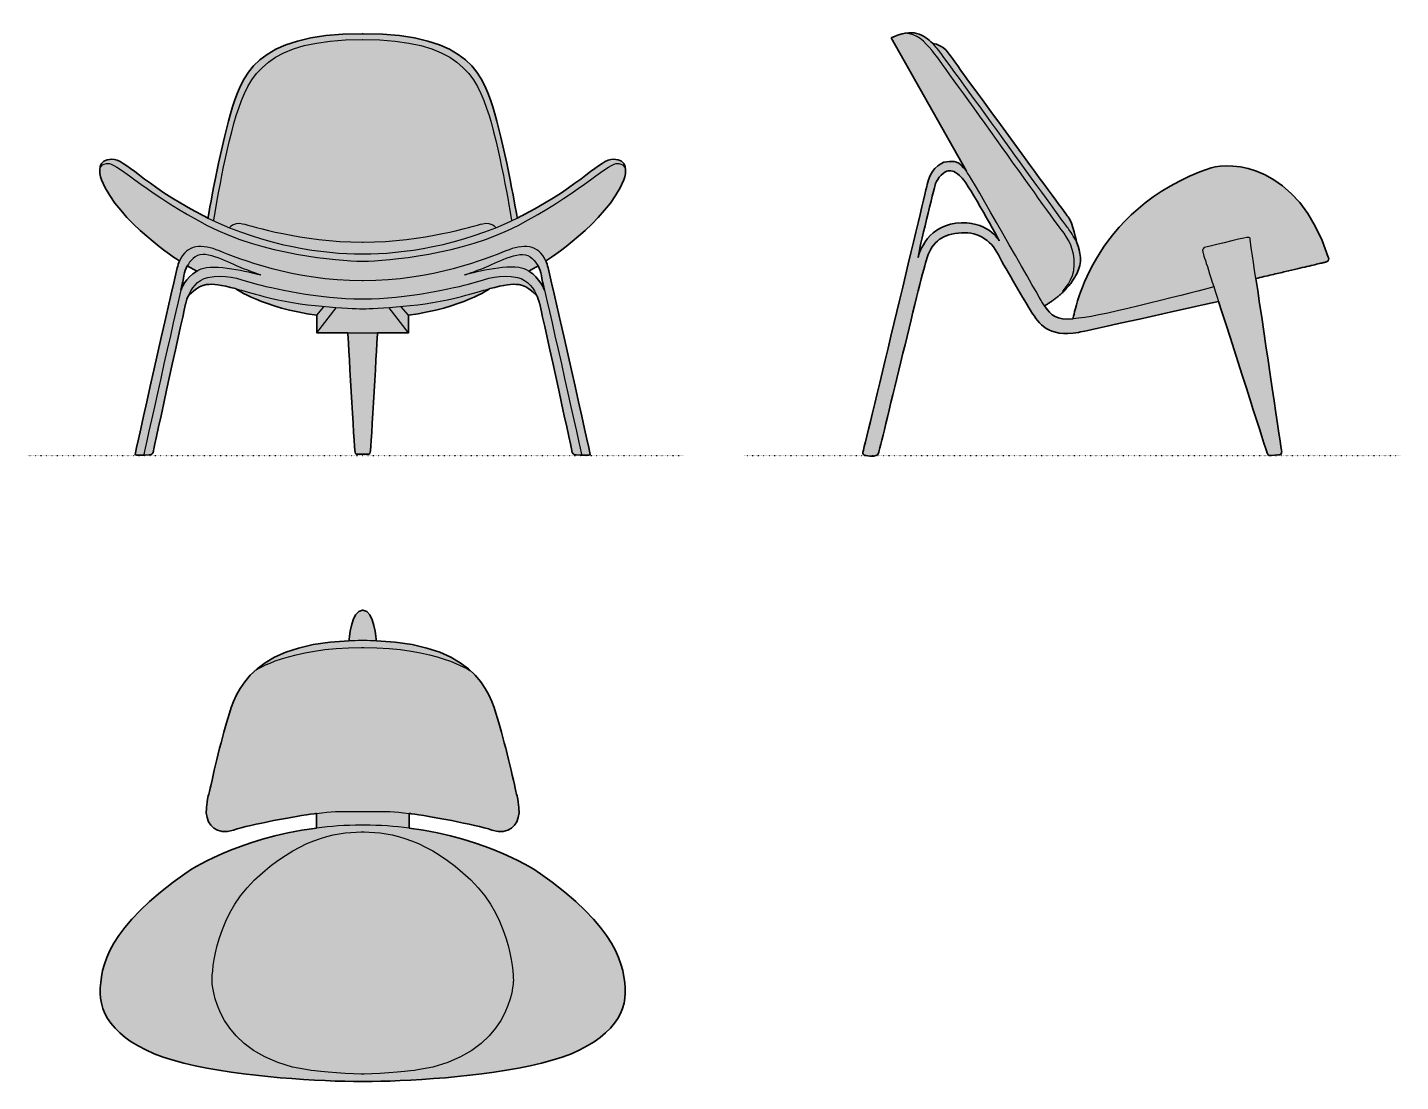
# Model space of a CAD drawing. Header units: millimetres. Extents: x 0 to 2404, y -1096 to 749.
import ezdxf

# ---------------------------------------------------------------- set-up
doc = ezdxf.new("R2010")
doc.units = ezdxf.units.MM
doc.linetypes.add('Dots', pattern=[1, 0, -1])
doc.layers.add('Blocks', color=7, linetype='Continuous')
doc.layers.add('Blocks$Fill', color=7, linetype='Continuous', true_color=0xffffff)
for name, color, linetype, lineweight, true_color in [('Blocks$Inner', 7, 'Continuous', 25, 0x007f00), ('Blocks$Outline', 7, 'Continuous', 35, 0xff3f3f), ('Groud', 7, 'Dots', 25, 0x243775)]:
    doc.layers.add(name, color=color, linetype=linetype, lineweight=lineweight, true_color=true_color)

# ---------------------------------------------------------------- blocks, each defined once
blk = doc.blocks.new('CH07 Front')
at = {"layer": 'Blocks$Fill', "extrusion": (0, 0, -1)}
h = blk.add_hatch(color=256, dxfattribs=at)
h.paths.add_polyline_path([(32.11, 34.08), (32.11, 34.08), (32.11, 34.08), (32.12, 34.08), (32.14, 34.1), (32.23, 34.16), (32.58, 34.39), (33.83, 35.26), (34.69, 35.89), (35.66, 36.63), (36.72, 37.48), (37.84, 38.42), (39, 39.45), (39.58, 39.99), (40.16, 40.56), (40.74, 41.14), (41.3, 41.73), (41.86, 42.34), (42.4, 42.96), (42.92, 43.6), (43.41, 44.25), (43.89, 44.9), (44.11, 45.24), (44.33, 45.57), (44.54, 45.91), (44.74, 46.24), (44.94, 46.58), (45.12, 46.93), (45.29, 47.27), (45.46, 47.61), (45.61, 47.96), (45.75, 48.3), (45.8, 48.43), (45.85, 48.57), (45.89, 48.71), (45.93, 48.85), (45.97, 49), (46, 49.14), (46.03, 49.29), (46.04, 49.37), (46.05, 49.45), (46.06, 49.52), (46.06, 49.6), (46.07, 49.67), (46.08, 49.75), (46.08, 49.83), (46.08, 49.9), (46.08, 49.98), (46.08, 50.05), (46.07, 50.13), (46.07, 50.2), (46.06, 50.27), (46.05, 50.35), (46.04, 50.42), (46.03, 50.49), (46.01, 50.56), (45.99, 50.63), (45.97, 50.7), (45.96, 50.73), (45.95, 50.77), (45.94, 50.8), (45.93, 50.83), (45.92, 50.87), (45.9, 50.9), (45.89, 50.93), (45.87, 50.96), (45.86, 50.99), (45.84, 51.03), (45.82, 51.06), (45.81, 51.09), (45.79, 51.12), (45.77, 51.15), (45.75, 51.18), (45.73, 51.2), (45.71, 51.23), (45.69, 51.26), (45.67, 51.29), (45.64, 51.32), (45.62, 51.34), (45.6, 51.37), (45.57, 51.39), (45.55, 51.42), (45.52, 51.44), (45.49, 51.47), (45.46, 51.49), (45.44, 51.52), (45.41, 51.54), (45.38, 51.56), (45.35, 51.58), (45.31, 51.6), (45.28, 51.62), (45.25, 51.64), (45.21, 51.66), (45.18, 51.68), (45.14, 51.7), (45.11, 51.72), (45.07, 51.74), (45.03, 51.75), (44.99, 51.77), (44.95, 51.78), (44.91, 51.8), (44.87, 51.81), (44.83, 51.82), (44.79, 51.84), (44.74, 51.85), (44.7, 51.86), (44.65, 51.87), (44.61, 51.88), (44.56, 51.89), (44.51, 51.9), (44.41, 51.91), (44.31, 51.92), (44.2, 51.93), (44.09, 51.94), (43.98, 51.94), (43.92, 51.94), (43.86, 51.93), (43.8, 51.93), (43.74, 51.92), (43.68, 51.92), (43.62, 51.91), (43.56, 51.9), (43.51, 51.89), (43.45, 51.88), (43.39, 51.86), (43.32, 51.85), (43.26, 51.83), (43.2, 51.81), (43.14, 51.79), (43.08, 51.77), (43.02, 51.74), (42.89, 51.69), (42.77, 51.64), (42.64, 51.58), (42.5, 51.51), (42.37, 51.44), (42.23, 51.36), (42.09, 51.28), (41.95, 51.19), (41.66, 51), (41.35, 50.79), (40.68, 50.31), (37.21, 47.71), (36.08, 46.91), (34.82, 46.06), (33.42, 45.16), (31.88, 44.22), (30.18, 43.24), (28.3, 42.23), (27.1, 41.62), (25.84, 48.3), (24.57, 54.27), (23.87, 57.21), (23.51, 58.59), (23.16, 59.86), (22.79, 61.09), (22.4, 62.33), (22.18, 62.95), (21.95, 63.57), (21.69, 64.19), (21.56, 64.49), (21.41, 64.8), (21.27, 65.1), (21.11, 65.4), (20.95, 65.7), (20.78, 66), (20.6, 66.29), (20.42, 66.59), (20.22, 66.88), (20.02, 67.16), (19.8, 67.45), (19.58, 67.73), (19.35, 68), (19.1, 68.28), (18.85, 68.54), (18.58, 68.81), (18.3, 69.07), (18.01, 69.32), (17.71, 69.58), (17.39, 69.82), (17.06, 70.06), (16.72, 70.3), (16.36, 70.53), (15.99, 70.75), (15.61, 70.97), (15.21, 71.18), (14.79, 71.39), (14.36, 71.59), (13.91, 71.78), (13.44, 71.97), (12.96, 72.15), (12.46, 72.32), (11.95, 72.48), (11.41, 72.64), (10.86, 72.78), (10.29, 72.92), (9.69, 73.06), (9.08, 73.18), (8.45, 73.29), (7.8, 73.4), (7.13, 73.49), (6.44, 73.58), (4.99, 73.73), (3.45, 73.83), (1.81, 73.9), (0.09, 73.92), (0.09, 73.92), (0.09, 73.92), (0.09, 73.92), (0.09, 73.92), (0.09, 73.92), (0.08, 73.92), (0.06, 73.92), (-0.01, 73.92), (-0.08, 73.92), (-0.1, 73.92), (-0.11, 73.92), (-0.11, 73.92), (-0.11, 73.92), (-0.11, 73.92), (-0.11, 73.92), (-0.11, 73.92), (-1.84, 73.9), (-3.47, 73.83), (-5.01, 73.73), (-6.46, 73.58), (-7.15, 73.49), (-7.82, 73.4), (-8.47, 73.29), (-9.1, 73.18), (-9.72, 73.06), (-10.31, 72.92), (-10.88, 72.78), (-11.43, 72.64), (-11.97, 72.48), (-12.48, 72.32), (-12.98, 72.15), (-13.47, 71.97), (-13.93, 71.78), (-14.38, 71.59), (-14.81, 71.39), (-15.23, 71.18), (-15.63, 70.97), (-16.01, 70.75), (-16.38, 70.53), (-16.74, 70.3), (-17.08, 70.06), (-17.41, 69.82), (-17.73, 69.58), (-18.03, 69.32), (-18.32, 69.07), (-18.6, 68.81), (-18.87, 68.54), (-19.12, 68.28), (-19.37, 68), (-19.6, 67.73), (-19.82, 67.45), (-20.04, 67.16), (-20.24, 66.88), (-20.44, 66.59), (-20.62, 66.29), (-20.8, 66), (-20.97, 65.7), (-21.13, 65.4), (-21.29, 65.1), (-21.44, 64.8), (-21.58, 64.49), (-21.71, 64.19), (-21.97, 63.57), (-22.2, 62.95), (-22.42, 62.33), (-22.81, 61.09), (-23.18, 59.86), (-23.53, 58.59), (-23.89, 57.21), (-24.59, 54.27), (-25.86, 48.3), (-26.77, 43.55), (-27.03, 42.13), (-27.1, 41.75), (-27.12, 41.65), (-27.12, 41.63), (-27.12, 41.62), (-27.12, 41.62), (-27.12, 41.62), (-28.32, 42.23), (-30.2, 43.24), (-31.9, 44.22), (-33.44, 45.16), (-34.84, 46.06), (-36.1, 46.91), (-37.23, 47.71), (-39.15, 49.14), (-40.71, 50.31), (-41.37, 50.79), (-41.68, 51), (-41.97, 51.19), (-42.11, 51.28), (-42.25, 51.36), (-42.39, 51.44), (-42.52, 51.51), (-42.66, 51.58), (-42.79, 51.64), (-42.91, 51.69), (-43.04, 51.74), (-43.1, 51.77), (-43.16, 51.79), (-43.22, 51.81), (-43.29, 51.83), (-43.35, 51.85), (-43.41, 51.86), (-43.47, 51.88), (-43.53, 51.89), (-43.59, 51.9), (-43.64, 51.91), (-43.7, 51.92), (-43.76, 51.92), (-43.82, 51.93), (-43.88, 51.93), (-43.94, 51.94), (-44, 51.94), (-44.11, 51.94), (-44.22, 51.93), (-44.33, 51.92), (-44.43, 51.91), (-44.53, 51.9), (-44.58, 51.89), (-44.63, 51.88), (-44.67, 51.87), (-44.72, 51.86), (-44.76, 51.85), (-44.81, 51.84), (-44.85, 51.82), (-44.89, 51.81), (-44.93, 51.8), (-44.97, 51.78), (-45.01, 51.77), (-45.05, 51.75), (-45.09, 51.74), (-45.13, 51.72), (-45.16, 51.7), (-45.2, 51.68), (-45.24, 51.66), (-45.27, 51.64), (-45.3, 51.62), (-45.33, 51.6), (-45.37, 51.58), (-45.4, 51.56), (-45.43, 51.54), (-45.46, 51.52), (-45.48, 51.49), (-45.51, 51.47), (-45.54, 51.44), (-45.57, 51.42), (-45.59, 51.39), (-45.62, 51.37), (-45.64, 51.34), (-45.66, 51.32), (-45.69, 51.29), (-45.71, 51.26), (-45.73, 51.23), (-45.75, 51.2), (-45.77, 51.18), (-45.79, 51.15), (-45.81, 51.12), (-45.83, 51.09), (-45.84, 51.06), (-45.86, 51.03), (-45.88, 50.99), (-45.89, 50.96), (-45.91, 50.93), (-45.92, 50.9), (-45.94, 50.87), (-45.95, 50.83), (-45.96, 50.8), (-45.97, 50.77), (-45.99, 50.73), (-46, 50.7), (-46.02, 50.63), (-46.03, 50.56), (-46.05, 50.49), (-46.06, 50.42), (-46.07, 50.35), (-46.08, 50.27), (-46.09, 50.2), (-46.1, 50.13), (-46.1, 50.05), (-46.1, 49.98), (-46.1, 49.9), (-46.1, 49.83), (-46.1, 49.75), (-46.09, 49.67), (-46.09, 49.6), (-46.08, 49.52), (-46.07, 49.45), (-46.06, 49.37), (-46.05, 49.29), (-46.02, 49.14), (-45.99, 49), (-45.95, 48.85), (-45.91, 48.71), (-45.87, 48.57), (-45.82, 48.43), (-45.77, 48.3), (-45.63, 47.96), (-45.48, 47.61), (-45.31, 47.27), (-45.14, 46.93), (-44.96, 46.58), (-44.76, 46.24), (-44.56, 45.91), (-44.35, 45.57), (-44.13, 45.24), (-43.91, 44.9), (-43.44, 44.25), (-42.94, 43.6), (-42.42, 42.96), (-41.88, 42.34), (-41.32, 41.73), (-40.76, 41.14), (-40.18, 40.56), (-39.6, 39.99), (-39.02, 39.45), (-37.86, 38.42), (-36.74, 37.48), (-35.68, 36.63), (-34.71, 35.89), (-33.85, 35.26), (-32.6, 34.39), (-32.25, 34.16), (-32.16, 34.1), (-32.14, 34.08), (-32.13, 34.08), (-32.13, 34.08), (-32.13, 34.08), (-32.19, 33.94), (-32.24, 33.8), (-32.29, 33.66), (-32.34, 33.51), (-32.39, 33.36), (-32.44, 33.2), (-32.48, 33.04), (-38.9, 4.69), (-39.92, 0.17), (-39.92, 0.17), (-39.9, 0.16), (-39.89, 0.16), (-39.87, 0.15), (-39.85, 0.14), (-39.82, 0.13), (-39.79, 0.12), (-39.76, 0.11), (-39.72, 0.1), (-39.68, 0.09), (-39.64, 0.08), (-39.61, 0.07), (-39.59, 0.07), (-39.57, 0.06), (-39.54, 0.06), (-39.52, 0.06), (-39.49, 0.05), (-39.46, 0.05), (-39.44, 0.05), (-39.41, 0.05), (-39.38, 0.05), (-37.14, 0.11), (-37.14, 0.11), (-37.13, 0.11), (-37.12, 0.12), (-37.09, 0.14), (-37.06, 0.16), (-37.03, 0.19), (-37.01, 0.21), (-36.99, 0.22), (-36.96, 0.24), (-36.94, 0.26), (-36.92, 0.29), (-36.9, 0.31), (-36.88, 0.33), (-36.85, 0.36), (-36.83, 0.38), (-36.81, 0.41), (-36.8, 0.43), (-36.79, 0.44), (-36.78, 0.46), (-36.77, 0.47), (-36.76, 0.49), (-36.75, 0.5), (-36.74, 0.52), (-36.74, 0.53), (-36.73, 0.55), (-36.72, 0.57), (-36.71, 0.58), (-36.71, 0.6), (-36.7, 0.62), (-36.69, 0.64), (-36.69, 0.65), (-36.68, 0.67), (-36.68, 0.69), (-36.67, 0.71), (-36.67, 0.73), (-36.67, 0.75), (-36.67, 0.76), (-36.66, 0.78), (-36.66, 0.8), (-36.66, 0.81), (-36.66, 0.82), (-36.66, 0.83), (-36.66, 0.84), (-36.66, 0.85), (-36.66, 0.86), (-36.65, 0.93), (-36.42, 2.05), (-31.04, 26.56), (-31.04, 26.56), (-31.04, 26.58), (-31.02, 26.66), (-30.99, 26.78), (-30.94, 26.95), (-30.88, 27.14), (-30.8, 27.37), (-30.71, 27.63), (-30.6, 27.91), (-30.53, 27.98), (-30.45, 28.07), (-30.34, 28.19), (-30.2, 28.33), (-30.03, 28.49), (-29.84, 28.66), (-29.63, 28.84), (-29.52, 28.93), (-29.4, 29.02), (-29.28, 29.11), (-29.15, 29.2), (-29.02, 29.29), (-28.88, 29.37), (-28.75, 29.46), (-28.6, 29.53), (-28.46, 29.61), (-28.38, 29.64), (-28.31, 29.68), (-28.24, 29.71), (-28.16, 29.74), (-28.08, 29.77), (-28.01, 29.8), (-27.93, 29.82), (-27.85, 29.85), (-27.77, 29.87), (-27.7, 29.89), (-27.62, 29.91), (-27.54, 29.93), (-27.46, 29.94), (-27.38, 29.95), (-27.27, 29.97), (-27.16, 29.98), (-27.05, 29.99), (-26.94, 30), (-26.82, 30), (-26.7, 30), (-26.59, 30), (-26.46, 30), (-26.21, 29.99), (-25.95, 29.97), (-25.67, 29.94), (-25.37, 29.9), (-25.06, 29.86), (-24.73, 29.8), (-24.01, 29.65), (-23.2, 29.47), (-22.29, 29.24), (-22.29, 29.24), (-22.29, 29.24), (-22.29, 29.24), (-22.28, 29.23), (-22.23, 29.2), (-22.06, 29.09), (-21.78, 28.92), (-21.39, 28.69), (-20.88, 28.41), (-20.26, 28.1), (-19.53, 27.75), (-18.69, 27.38), (-17.74, 27), (-16.68, 26.61), (-15.51, 26.22), (-14.23, 25.85), (-12.84, 25.49), (-11.35, 25.15), (-10.56, 25), (-9.75, 24.85), (-8.9, 24.72), (-8.04, 24.59), (-8.04, 21.49), (-8.04, 21.49), (-2.6, 21.49), (-2.6, 21.49), (-2.6, 21.49), (-2.6, 21.48), (-2.6, 21.44), (-2.59, 21.26), (-2.55, 20.62), (-2.42, 18.29), (-2.02, 11.22), (-1.6, 4.05), (-1.44, 1.62), (-1.39, 0.9), (-1.37, 0.69), (-1.36, 0.62), (-1.35, 0.6), (-1.35, 0.59), (-1.35, 0.58), (-1.34, 0.54), (-1.33, 0.52), (-1.33, 0.5), (-1.32, 0.48), (-1.32, 0.47), (-1.31, 0.45), (-1.3, 0.43), (-1.3, 0.42), (-1.29, 0.4), (-1.28, 0.39), (-1.27, 0.37), (-1.27, 0.36), (-1.26, 0.35), (-1.25, 0.34), (-1.25, 0.33), (-1.24, 0.33), (-1.24, 0.32), (-1.23, 0.32), (-1.23, 0.31), (-1.23, 0.31), (-1.22, 0.3), (-1.22, 0.3), (-1.21, 0.29), (-1.21, 0.29), (-1.21, 0.29), (-1.2, 0.28), (-1.2, 0.28), (-1.19, 0.27), (-1.19, 0.27), (-1.18, 0.27), (-1.18, 0.26), (-1.17, 0.26), (-1.17, 0.26), (-1.17, 0.26), (-1.16, 0.25), (-1.16, 0.25), (-1.15, 0.25), (-1.15, 0.25), (-1.14, 0.24), (-1.14, 0.24), (-1.13, 0.24), (-1.13, 0.24), (-1.12, 0.23), (-1.12, 0.23), (-1.11, 0.23), (-1.11, 0.23), (-1.11, 0.23), (-1.1, 0.23), (-1.09, 0.22), (-1.08, 0.22), (-1.07, 0.22), (-1.06, 0.22), (-1.05, 0.22), (-1.04, 0.22), (-1.03, 0.21), (-1.02, 0.21), (-1.01, 0.21), (-1, 0.21), (-0.98, 0.21), (-0.96, 0.21), (-0.94, 0.22), (-0.85, 0.22), (-0.8, 0.23), (-0.78, 0.23), (-0.76, 0.23), (-0.05, 0.23), (-0.05, 0.23), (0.03, 0.23), (0.03, 0.23), (0.74, 0.23), (0.76, 0.23), (0.78, 0.23), (0.83, 0.22), (0.91, 0.22), (0.94, 0.21), (0.96, 0.21), (0.98, 0.21), (0.99, 0.21), (1, 0.21), (1.01, 0.21), (1.02, 0.22), (1.03, 0.22), (1.04, 0.22), (1.05, 0.22), (1.06, 0.22), (1.07, 0.22), (1.08, 0.23), (1.08, 0.23), (1.09, 0.23), (1.09, 0.23), (1.1, 0.23), (1.1, 0.23), (1.11, 0.24), (1.11, 0.24), (1.12, 0.24), (1.12, 0.24), (1.13, 0.25), (1.13, 0.25), (1.14, 0.25), (1.14, 0.25), (1.15, 0.26), (1.15, 0.26), (1.15, 0.26), (1.16, 0.26), (1.16, 0.27), (1.17, 0.27), (1.17, 0.27), (1.18, 0.28), (1.18, 0.28), (1.18, 0.29), (1.19, 0.29), (1.19, 0.29), (1.2, 0.3), (1.2, 0.3), (1.21, 0.31), (1.21, 0.31), (1.21, 0.32), (1.22, 0.32), (1.22, 0.33), (1.23, 0.33), (1.23, 0.34), (1.24, 0.35), (1.25, 0.36), (1.25, 0.37), (1.26, 0.39), (1.27, 0.4), (1.27, 0.42), (1.28, 0.43), (1.29, 0.45), (1.29, 0.47), (1.3, 0.48), (1.31, 0.5), (1.31, 0.52), (1.32, 0.54), (1.33, 0.58), (1.33, 0.59), (1.33, 0.6), (1.34, 0.62), (1.34, 0.69), (1.36, 0.9), (1.42, 1.62), (1.58, 4.05), (2, 11.22), (2.4, 18.29), (2.53, 20.62), (2.57, 21.26), (2.58, 21.44), (2.58, 21.48), (2.58, 21.49), (2.58, 21.49), (2.58, 21.49), (8.01, 21.49), (8.01, 21.49), (8.01, 24.59), (8.88, 24.72), (9.72, 24.85), (10.54, 25), (11.33, 25.15), (12.82, 25.49), (14.21, 25.85), (15.49, 26.22), (16.66, 26.61), (17.72, 27), (18.67, 27.38), (19.51, 27.75), (20.24, 28.1), (20.86, 28.41), (21.36, 28.69), (21.76, 28.92), (22.04, 29.09), (22.21, 29.2), (22.26, 29.23), (22.27, 29.24), (22.27, 29.24), (22.27, 29.24), (22.27, 29.24), (23.18, 29.47), (23.99, 29.65), (24.71, 29.8), (25.04, 29.86), (25.35, 29.9), (25.65, 29.94), (25.92, 29.97), (26.19, 29.99), (26.44, 30), (26.56, 30), (26.68, 30), (26.8, 30), (26.92, 30), (27.03, 29.99), (27.14, 29.98), (27.25, 29.97), (27.36, 29.95), (27.44, 29.94), (27.52, 29.93), (27.6, 29.91), (27.67, 29.89), (27.75, 29.87), (27.83, 29.85), (27.91, 29.82), (27.99, 29.8), (28.06, 29.77), (28.14, 29.74), (28.21, 29.71), (28.29, 29.68), (28.36, 29.64), (28.44, 29.61), (28.58, 29.53), (28.72, 29.45), (28.86, 29.37), (29, 29.29), (29.13, 29.2), (29.26, 29.11), (29.38, 29.02), (29.5, 28.93), (29.61, 28.84), (29.82, 28.66), (30.01, 28.49), (30.18, 28.33), (30.32, 28.19), (30.43, 28.07), (30.51, 27.98), (30.58, 27.9), (30.69, 27.63), (30.78, 27.37), (30.86, 27.14), (30.92, 26.95), (30.97, 26.78), (31, 26.66), (31.02, 26.56), (31.02, 26.56), (31.02, 26.56), (36.58, 1.18), (36.63, 0.93), (36.64, 0.86), (36.64, 0.85), (36.64, 0.84), (36.64, 0.83), (36.64, 0.82), (36.64, 0.81), (36.64, 0.8), (36.64, 0.78), (36.64, 0.76), (36.65, 0.75), (36.65, 0.73), (36.65, 0.71), (36.66, 0.69), (36.66, 0.67), (36.67, 0.65), (36.67, 0.64), (36.68, 0.62), (36.69, 0.6), (36.69, 0.58), (36.7, 0.57), (36.71, 0.55), (36.72, 0.53), (36.72, 0.52), (36.73, 0.5), (36.74, 0.49), (36.75, 0.47), (36.76, 0.46), (36.77, 0.44), (36.78, 0.43), (36.79, 0.41), (36.81, 0.38), (36.83, 0.36), (36.86, 0.33), (36.88, 0.31), (36.9, 0.29), (36.92, 0.26), (36.94, 0.24), (36.96, 0.22), (36.99, 0.21), (37, 0.19), (37.04, 0.16), (37.07, 0.14), (37.09, 0.12), (37.11, 0.11), (37.11, 0.11), (37.11, 0.11), (39.36, 0.05), (39.39, 0.05), (39.42, 0.05), (39.44, 0.05), (39.47, 0.05), (39.5, 0.06), (39.52, 0.06), (39.55, 0.06), (39.57, 0.07), (39.59, 0.07), (39.62, 0.08), (39.66, 0.09), (39.7, 0.1), (39.74, 0.11), (39.77, 0.12), (39.8, 0.13), (39.83, 0.14), (39.85, 0.15), (39.87, 0.16), (39.88, 0.16), (39.89, 0.17), (39.89, 0.17), (32.5, 32.87), (32.46, 33.04), (32.42, 33.2), (32.37, 33.36), (32.32, 33.51), (32.27, 33.66), (32.22, 33.8), (32.17, 33.94)], flags=0)
h.paths.add_polyline_path([(29.07, 32.33), (30.73, 33.26), (30.79, 33.16), (30.84, 33.05), (30.89, 32.95), (30.93, 32.85), (30.98, 32.75), (31.02, 32.65), (31.06, 32.54), (31.09, 32.44), (31.12, 32.33), (31.15, 32.23), (31.21, 32.01), (31.26, 31.78), (31.31, 31.54), (31.52, 30.44), (31.67, 29.77), (31.85, 29), (31.85, 29), (31.85, 29), (31.85, 29), (31.85, 29.01), (31.84, 29.03), (31.81, 29.1), (31.76, 29.21), (31.69, 29.36), (31.6, 29.54), (31.49, 29.75), (31.35, 29.99), (31.28, 30.11), (31.19, 30.24), (31.11, 30.37), (31.01, 30.5), (30.91, 30.64), (30.81, 30.78), (30.7, 30.91), (30.58, 31.05), (30.46, 31.19), (30.33, 31.33), (30.2, 31.47), (30.05, 31.6), (29.91, 31.73), (29.75, 31.86), (29.67, 31.92), (29.59, 31.98), (29.51, 32.04), (29.43, 32.1), (29.34, 32.16), (29.25, 32.22), (29.16, 32.27)], flags=0)
h.paths.add_polyline_path([(-29.15, 32.29), (-30.75, 33.26), (-30.81, 33.15), (-30.86, 33.05), (-30.91, 32.95), (-30.96, 32.85), (-31, 32.75), (-31.04, 32.65), (-31.08, 32.54), (-31.11, 32.44), (-31.14, 32.33), (-31.18, 32.23), (-31.23, 32.01), (-31.28, 31.78), (-31.33, 31.54), (-31.55, 30.44), (-31.69, 29.77), (-31.87, 29), (-31.87, 29), (-31.87, 29), (-31.87, 29), (-31.87, 29.01), (-31.86, 29.03), (-31.83, 29.1), (-31.78, 29.21), (-31.71, 29.35), (-31.63, 29.53), (-31.51, 29.74), (-31.38, 29.97), (-31.31, 30.09), (-31.23, 30.22), (-31.14, 30.35), (-31.05, 30.48), (-30.95, 30.61), (-30.85, 30.75), (-30.74, 30.89), (-30.63, 31.02), (-30.51, 31.16), (-30.38, 31.3), (-30.25, 31.43), (-30.11, 31.56), (-29.97, 31.69), (-29.82, 31.82), (-29.66, 31.95), (-29.58, 32.01), (-29.5, 32.07), (-29.41, 32.12), (-29.33, 32.18), (-29.24, 32.24)], flags=0)
at = {"layer": 'Blocks$Inner'}
for points in [[(-8.01, 24.59), (-6.77, 26.08)], [(-8.01, 21.49), (-4.64, 25.9)], [(8.04, 21.49), (4.66, 25.9)], [(8.04, 24.59), (6.79, 26.08)]]:
    blk.add_lwpolyline(points, dxfattribs=at)
for points in [[(-22.15, 59.56), (-19.96, 66.71), (-16.71, 72.91), (-0.03, 72.91)], [(-0.03, 72.91), (-0.03, 72.91), (0.05, 72.91), (0.05, 72.91)], [(0.05, 72.91), (16.73, 72.91), (19.98, 66.71), (22.17, 59.56)], [(-26.08, 41.13), (-26.08, 41.13), (-24.34, 52.41), (-22.15, 59.56)], [(22.17, 59.56), (24.36, 52.41), (26.1, 41.12), (26.1, 41.12)], [(-31.85, 29), (-32.62, 26.02), (-38.36, 0.17), (-38.36, 0.17)], [(31.87, 29), (32.64, 26.02), (38.38, 0.17), (38.38, 0.17)]]:
    blk.add_open_spline(points, degree=3, dxfattribs=at)
for points, knots in [([(-46.05, 50.15), (-46.05, 50.15), (-45.87, 51.34), (-44.39, 51.16), (-42.91, 50.98), (-36.88, 45.38), (-27.24, 40.32), (-17.6, 35.26), (-4.23, 34.06), (-0.15, 34.06), (-0.15, 34.06), (0.17, 34.06), (0.17, 34.06), (4.25, 34.06), (17.62, 35.26), (27.26, 40.32), (36.9, 45.38), (42.93, 50.98), (44.41, 51.16), (45.89, 51.34), (46.07, 50.15), (46.07, 50.15)], [0, 0, 0, 0, 1, 1, 1, 2, 2, 2, 3, 3, 3, 4, 4, 4, 5, 5, 5, 6, 6, 6, 7, 7, 7, 7]), ([(-27.1, 41.62), (-17.01, 36.64), (-6.75, 35.32), (-0.15, 35.32), (-0.15, 35.32), (0.17, 35.32), (0.17, 35.32), (6.77, 35.32), (17.03, 36.64), (27.12, 41.62)], [3.038099, 3.038099, 3.038099, 3.038099, 4, 4, 4, 5, 5, 5, 5.961892, 5.961892, 5.961892, 5.961892]), ([(-23.33, 39.9), (-23.33, 39.9), (-22.68, 40.98), (-21.03, 40.62), (-19.37, 40.26), (-10.85, 37.4), (-0.09, 37.4), (-0.09, 37.4), (0.11, 37.4), (0.11, 37.4), (10.87, 37.4), (19.39, 40.26), (21.05, 40.62), (22.7, 40.98), (23.35, 39.9), (23.35, 39.9)], [0, 0, 0, 0, 1, 1, 1, 2, 2, 2, 3, 3, 3, 4, 4, 4, 5, 5, 5, 5]), ([(32.13, 34.08), (30.85, 37.06), (28.09, 37.08), (25.13, 35.85), (21.82, 34.48), (12.12, 30.61), (0.11, 30.61), (0.11, 30.61), (-0.09, 30.61), (-0.09, 30.61), (-12.1, 30.61), (-21.8, 34.48), (-25.11, 35.85), (-28.07, 37.08), (-30.83, 37.06), (-32.11, 34.08)], [8.107098, 8.107098, 8.107098, 8.107098, 9, 9, 9, 10, 10, 10, 11, 11, 11, 12, 12, 12, 12.892893, 12.892893, 12.892893, 12.892893]), ([(-29.07, 32.33), (-28.58, 32.62), (-28, 32.84), (-27.36, 32.93), (-24.16, 33.41), (-17.83, 31.62), (-17.83, 31.62), (-17.83, 31.62), (-19.43, 32.16), (-21.68, 33.05), (-23.92, 33.95), (-27.95, 36.39), (-29.72, 34.54), (-30.19, 34.06), (-30.5, 33.65), (-30.73, 33.26)], [0.796711, 0.796711, 0.796711, 0.796711, 1, 1, 1, 2, 2, 2, 3, 3, 3, 4, 4, 4, 4.262906, 4.262906, 4.262906, 4.262906]), ([(29.15, 32.29), (28.64, 32.6), (28.05, 32.83), (27.38, 32.93), (24.18, 33.41), (17.85, 31.62), (17.85, 31.62), (17.85, 31.62), (19.45, 32.16), (21.7, 33.05), (23.95, 33.95), (27.97, 36.39), (29.74, 34.54), (30.21, 34.06), (30.52, 33.65), (30.75, 33.26)], [0.788593, 0.788593, 0.788593, 0.788593, 1, 1, 1, 2, 2, 2, 3, 3, 3, 4, 4, 4, 4.263031, 4.263031, 4.263031, 4.263031]), ([(-30.58, 27.9), (-30.06, 29.13), (-29.02, 30.8), (-27.12, 31.2), (-24.04, 31.86), (-22.03, 31.03), (-19.13, 30.19), (-16.24, 29.36), (-7.54, 27.45), (-0.15, 27.45), (-0.15, 27.45), (0.17, 27.45), (0.17, 27.45), (7.56, 27.45), (16.26, 29.36), (19.15, 30.19), (22.05, 31.03), (24.06, 31.86), (27.14, 31.2), (29.04, 30.8), (30.08, 29.13), (30.6, 27.91)], [18.383252, 18.383252, 18.383252, 18.383252, 19, 19, 19, 20, 20, 20, 21, 21, 21, 22, 22, 22, 23, 23, 23, 24, 24, 24, 24.616624, 24.616624, 24.616624, 24.616624]), ([(-22.27, 29.24), (-20.96, 28.9), (-19.35, 28.45), (-17.3, 27.87), (-11.21, 26.14), (-1.8, 25.72), (-0.15, 25.72), (-0.15, 25.72), (0.17, 25.72), (0.17, 25.72), (1.83, 25.72), (11.23, 26.14), (17.32, 27.87), (19.37, 28.45), (20.98, 28.9), (22.29, 29.24)], [1.663622, 1.663622, 1.663622, 1.663622, 2, 2, 2, 3, 3, 3, 4, 4, 4, 5, 5, 5, 5.336337, 5.336337, 5.336337, 5.336337]), ([(-2.58, 21.49), (-1.16, 21.49), (-0.03, 21.49), (-0.03, 21.49), (-0.03, 21.49), (0.05, 21.49), (0.05, 21.49), (0.05, 21.49), (1.19, 21.49), (2.6, 21.49)], [2.622911, 2.622911, 2.622911, 2.622911, 3, 3, 3, 4, 4, 4, 4.377099, 4.377099, 4.377099, 4.377099])]:
    blk.add_open_spline(points, degree=3, knots=knots, dxfattribs=at)
at = {"layer": 'Blocks$Outline'}
for points in [[(-29.07, 32.33), (-30.73, 33.26)], [(29.15, 32.29), (30.75, 33.26)]]:
    blk.add_lwpolyline(points, dxfattribs=at)
for points in [[(-23.16, 59.86), (-21.26, 66.35), (-19.02, 73.92), (-0.09, 73.92)], [(-0.09, 73.92), (-0.09, 73.92), (0.11, 73.92), (0.11, 73.92)], [(0.11, 73.92), (19.04, 73.92), (21.28, 66.35), (23.18, 59.86)], [(-27.1, 41.62), (-27.1, 41.62), (-25.05, 53.37), (-23.16, 59.86)], [(23.18, 59.86), (25.07, 53.37), (27.12, 41.62), (27.12, 41.62)], [(28.32, 42.23), (38.79, 47.71), (41.51, 51.94), (44, 51.94)], [(44, 51.94), (46.48, 51.94), (46.31, 49.67), (45.77, 48.3)], [(-32.11, 34.08), (-32.11, 34.08), (-42.85, 40.92), (-45.75, 48.3)], [(45.77, 48.3), (42.87, 40.92), (32.13, 34.08), (32.13, 34.08)], [(-28.3, 42.23), (-27.9, 42.02), (-27.5, 41.81), (-27.1, 41.62)], [(27.12, 41.62), (27.52, 41.81), (27.92, 42.02), (28.32, 42.23)], [(-30.73, 33.26), (-31.36, 32.16), (-31.28, 31.2), (-31.85, 29)], [(-31.85, 29), (-31.85, 29), (-31.02, 31.19), (-29.07, 32.33)], [(31.87, 29), (31.87, 29), (31.06, 31.15), (29.15, 32.29)], [(30.75, 33.26), (31.38, 32.16), (31.3, 31.2), (31.87, 29)], [(-8.01, 24.59), (-17.42, 25.84), (-22.27, 29.24), (-22.27, 29.24)], [(22.29, 29.24), (22.29, 29.24), (17.44, 25.84), (8.04, 24.59)], [(-1.33, 0.58), (-1.45, 1.06), (-2.58, 21.49), (-2.58, 21.49)], [(2.6, 21.49), (2.6, 21.49), (1.47, 1.06), (1.35, 0.58)], [(-0.74, 0.23), (-0.98, 0.23), (-1.21, 0.11), (-1.33, 0.58)], [(1.35, 0.58), (1.23, 0.11), (1, 0.23), (0.76, 0.23)]]:
    blk.add_open_spline(points, degree=3, dxfattribs=at)
for points, knots in [([(-45.75, 48.3), (-46.28, 49.67), (-46.46, 51.94), (-43.98, 51.94), (-41.49, 51.94), (-38.77, 47.71), (-28.3, 42.23)], [1, 1, 1, 1, 2, 2, 2, 3, 3, 3, 3]), ([(-30.58, 27.9), (-30.9, 27.14), (-31.02, 26.56), (-31.02, 26.56), (-31.02, 26.56), (-36.64, 1.24), (-36.64, 0.82), (-36.64, 0.4), (-37.11, 0.11), (-37.11, 0.11), (-37.11, 0.11), (-39.07, 0.05), (-39.36, 0.05), (-39.66, 0.05), (-39.89, 0.17), (-39.89, 0.17), (-39.89, 0.17), (-33.51, 28.7), (-32.5, 32.87), (-32.39, 33.32), (-32.26, 33.72), (-32.11, 34.08)], [32.139779, 32.139779, 32.139779, 32.139779, 32.523031, 32.523031, 32.523031, 33.523031, 33.523031, 33.523031, 34.523031, 34.523031, 34.523031, 35.523031, 35.523031, 35.523031, 36.523031, 36.523031, 36.523031, 37.523031, 37.523031, 37.523031, 37.630138, 37.630138, 37.630138, 37.630138]), ([(32.13, 34.08), (32.28, 33.72), (32.41, 33.32), (32.52, 32.87), (33.53, 28.7), (39.92, 0.17), (39.92, 0.17), (39.92, 0.17), (39.68, 0.05), (39.38, 0.05), (39.09, 0.05), (37.14, 0.11), (37.14, 0.11), (37.14, 0.11), (36.66, 0.4), (36.66, 0.82), (36.66, 1.24), (31.04, 26.56), (31.04, 26.56), (31.04, 26.56), (30.92, 27.14), (30.6, 27.91)], [11.076207, 11.076207, 11.076207, 11.076207, 11.183305, 11.183305, 11.183305, 12.183305, 12.183305, 12.183305, 13.183305, 13.183305, 13.183305, 14.183305, 14.183305, 14.183305, 15.183305, 15.183305, 15.183305, 16.183305, 16.183305, 16.183305, 16.566681, 16.566681, 16.566681, 16.566681]), ([(-22.27, 29.24), (-24.84, 29.9), (-26.22, 30.11), (-27.36, 29.95), (-29.07, 29.72), (-30.58, 27.9), (-30.58, 27.9)], [30.476157, 30.476157, 30.476157, 30.476157, 31.139779, 31.139779, 31.139779, 32.139779, 32.139779, 32.139779, 32.139779]), ([(30.6, 27.91), (30.6, 27.91), (29.09, 29.72), (27.38, 29.95), (26.24, 30.11), (24.87, 29.9), (22.29, 29.24)], [16.566681, 16.566681, 16.566681, 16.566681, 17.566704, 17.566704, 17.566704, 18.230344, 18.230344, 18.230344, 18.230344]), ([(-2.58, 21.49), (-4.92, 21.49), (-8.01, 21.49), (-8.01, 21.49), (-8.01, 21.49), (-8.01, 24.59), (-8.01, 24.59)], [27.853245, 27.853245, 27.853245, 27.853245, 28.476157, 28.476157, 28.476157, 29.476157, 29.476157, 29.476157, 29.476157]), ([(8.04, 24.59), (8.04, 24.59), (8.04, 21.49), (8.04, 21.49), (8.04, 21.49), (4.94, 21.49), (2.6, 21.49)], [19.230344, 19.230344, 19.230344, 19.230344, 20.230344, 20.230344, 20.230344, 20.853245, 20.853245, 20.853245, 20.853245]), ([(0.76, 0.23), (0.52, 0.23), (0.05, 0.23), (0.05, 0.23), (0.05, 0.23), (-0.03, 0.23), (-0.03, 0.23), (-0.03, 0.23), (-0.5, 0.23), (-0.74, 0.23)], [22.853245, 22.853245, 22.853245, 22.853245, 23.853245, 23.853245, 23.853245, 24.853245, 24.853245, 24.853245, 25.853245, 25.853245, 25.853245, 25.853245])]:
    blk.add_open_spline(points, degree=3, knots=knots, dxfattribs=at)
blk = doc.blocks.new('CH07 top')
at = {"layer": 'Blocks$Fill'}
blk.add_hatch(color=256, dxfattribs=at).paths.add_polyline_path([(-47.85, 15.17), (-49.15, 14.99), (-50.41, 14.79), (-51.65, 14.57), (-52.85, 14.33), (-54.01, 14.07), (-55.14, 13.8), (-56.24, 13.51), (-57.3, 13.22), (-59.31, 12.59), (-61.17, 11.95), (-62.88, 11.29), (-64.42, 10.64), (-65.81, 10.01), (-67.02, 9.42), (-68.06, 8.88), (-68.92, 8.4), (-69.6, 8.01), (-70.09, 7.71), (-70.46, 7.46), (-70.49, 7.45), (-71.76, 6.55), (-72.96, 5.67), (-74.08, 4.81), (-75.14, 3.96), (-76.14, 3.12), (-77.07, 2.31), (-77.94, 1.51), (-78.75, 0.72), (-79.5, -0.05), (-80.2, -0.8), (-80.85, -1.54), (-81.44, -2.26), (-81.98, -2.97), (-82.48, -3.67), (-82.93, -4.35), (-83.14, -4.68), (-83.34, -5.01), (-83.53, -5.34), (-83.71, -5.66), (-83.88, -5.98), (-84.04, -6.3), (-84.19, -6.61), (-84.33, -6.92), (-84.46, -7.23), (-84.59, -7.53), (-84.7, -7.83), (-84.81, -8.12), (-84.91, -8.41), (-85.01, -8.7), (-85.1, -8.99), (-85.17, -9.27), (-85.25, -9.55), (-85.32, -9.82), (-85.38, -10.09), (-85.43, -10.36), (-85.52, -10.88), (-85.6, -11.4), (-85.65, -11.9), (-85.69, -12.38), (-85.72, -12.85), (-85.73, -13.31), (-85.74, -13.76), (-85.73, -13.98), (-85.73, -14.2), (-85.71, -14.43), (-85.69, -14.65), (-85.66, -14.87), (-85.62, -15.09), (-85.58, -15.32), (-85.54, -15.54), (-85.48, -15.76), (-85.42, -15.98), (-85.35, -16.21), (-85.28, -16.43), (-85.2, -16.65), (-85.11, -16.87), (-85.02, -17.09), (-84.91, -17.31), (-84.81, -17.53), (-84.69, -17.75), (-84.57, -17.97), (-84.44, -18.19), (-84.3, -18.41), (-84.16, -18.62), (-84.01, -18.84), (-83.85, -19.05), (-83.68, -19.27), (-83.51, -19.48), (-83.33, -19.69), (-83.14, -19.9), (-82.95, -20.11), (-82.75, -20.32), (-82.54, -20.52), (-82.32, -20.73), (-82.09, -20.93), (-81.86, -21.13), (-81.62, -21.33), (-81.37, -21.52), (-81.12, -21.72), (-80.85, -21.91), (-80.58, -22.1), (-80.3, -22.29), (-80.01, -22.48), (-79.72, -22.66), (-79.1, -23.03), (-78.45, -23.38), (-77.77, -23.72), (-77.06, -24.06), (-76.31, -24.38), (-75.52, -24.69), (-74.71, -24.98), (-73.85, -25.27), (-72.97, -25.54), (-72.04, -25.79), (-71.08, -26.03), (-69.09, -26.48), (-67.04, -26.89), (-64.93, -27.26), (-62.8, -27.59), (-58.48, -28.15), (-54.22, -28.58), (-50.11, -28.89), (-46.29, -29.1), (-42.88, -29.22), (-39.98, -29.25), (-39.98, -29.25), (-39.47, -29.25), (-36.58, -29.22), (-33.17, -29.1), (-29.35, -28.89), (-25.24, -28.58), (-20.98, -28.15), (-16.66, -27.59), (-14.53, -27.26), (-12.42, -26.89), (-10.37, -26.48), (-8.38, -26.03), (-7.42, -25.79), (-6.49, -25.54), (-5.61, -25.27), (-4.75, -24.98), (-3.94, -24.69), (-3.15, -24.38), (-2.4, -24.06), (-1.69, -23.72), (-1.01, -23.38), (-0.36, -23.03), (0.26, -22.66), (0.55, -22.48), (0.84, -22.29), (1.12, -22.1), (1.39, -21.91), (1.66, -21.72), (1.91, -21.52), (2.16, -21.33), (2.4, -21.13), (2.64, -20.93), (2.86, -20.73), (3.08, -20.52), (3.29, -20.32), (3.49, -20.11), (3.69, -19.9), (3.87, -19.69), (4.05, -19.48), (4.23, -19.27), (4.39, -19.05), (4.55, -18.84), (4.7, -18.62), (4.84, -18.41), (4.98, -18.19), (5.11, -17.97), (5.23, -17.75), (5.35, -17.53), (5.46, -17.31), (5.56, -17.09), (5.65, -16.87), (5.74, -16.65), (5.82, -16.43), (5.89, -16.21), (5.96, -15.98), (6.02, -15.76), (6.08, -15.54), (6.12, -15.32), (6.17, -15.09), (6.2, -14.87), (6.23, -14.65), (6.25, -14.43), (6.27, -14.2), (6.28, -13.98), (6.28, -13.76), (6.27, -13.31), (6.26, -12.85), (6.23, -12.38), (6.2, -11.9), (6.14, -11.4), (6.07, -10.88), (5.97, -10.36), (5.92, -10.09), (5.86, -9.82), (5.79, -9.55), (5.72, -9.27), (5.64, -8.99), (5.55, -8.7), (5.46, -8.41), (5.35, -8.12), (5.25, -7.83), (5.13, -7.53), (5, -7.23), (4.87, -6.92), (4.73, -6.61), (4.58, -6.3), (4.42, -5.98), (4.25, -5.66), (4.07, -5.34), (3.88, -5.01), (3.68, -4.68), (3.47, -4.35), (3.02, -3.67), (2.52, -2.97), (1.98, -2.26), (1.39, -1.54), (0.74, -0.8), (0.04, -0.05), (-0.71, 0.72), (-1.52, 1.51), (-2.39, 2.31), (-3.32, 3.12), (-4.31, 3.96), (-5.38, 4.81), (-6.5, 5.67), (-7.7, 6.55), (-8.97, 7.45), (-8.97, 7.45), (-9.07, 7.51), (-9.37, 7.71), (-9.86, 8.01), (-10.54, 8.4), (-11.4, 8.88), (-12.44, 9.42), (-13.65, 10.01), (-15.04, 10.64), (-16.58, 11.29), (-18.29, 11.95), (-20.15, 12.59), (-22.16, 13.22), (-23.22, 13.51), (-24.32, 13.8), (-25.45, 14.07), (-26.61, 14.33), (-27.81, 14.57), (-29.05, 14.79), (-30.31, 14.99), (-31.61, 15.17), (-31.61, 17.74), (-29.86, 17.49), (-28.13, 17.2), (-24.12, 16.46), (-20.13, 15.62), (-18.43, 15.21), (-17.7, 15.02), (-17.07, 14.83), (-16.93, 14.79), (-16.79, 14.75), (-16.66, 14.72), (-16.52, 14.69), (-16.39, 14.66), (-16.26, 14.63), (-16.13, 14.61), (-16.01, 14.6), (-15.88, 14.58), (-15.76, 14.57), (-15.64, 14.57), (-15.53, 14.57), (-15.41, 14.57), (-15.3, 14.57), (-15.19, 14.58), (-15.08, 14.59), (-14.98, 14.6), (-14.87, 14.62), (-14.77, 14.64), (-14.67, 14.66), (-14.57, 14.68), (-14.48, 14.71), (-14.38, 14.74), (-14.29, 14.78), (-14.2, 14.81), (-14.12, 14.85), (-14.03, 14.89), (-13.95, 14.94), (-13.87, 14.98), (-13.79, 15.03), (-13.72, 15.08), (-13.64, 15.14), (-13.57, 15.19), (-13.5, 15.25), (-13.43, 15.31), (-13.36, 15.38), (-13.3, 15.44), (-13.24, 15.51), (-13.18, 15.58), (-13.12, 15.65), (-13.06, 15.72), (-13.01, 15.8), (-12.96, 15.87), (-12.91, 15.95), (-12.86, 16.03), (-12.81, 16.11), (-12.77, 16.2), (-12.73, 16.28), (-12.69, 16.37), (-12.65, 16.46), (-12.61, 16.55), (-12.58, 16.64), (-12.54, 16.73), (-12.51, 16.82), (-12.48, 16.92), (-12.46, 17.01), (-12.43, 17.11), (-12.41, 17.21), (-12.39, 17.3), (-12.37, 17.4), (-12.35, 17.51), (-12.33, 17.61), (-12.32, 17.71), (-12.31, 17.81), (-12.31, 17.81), (-12.31, 18.08), (-12.33, 18.38), (-12.35, 18.77), (-12.4, 19.22), (-12.42, 19.47), (-12.46, 19.72), (-12.5, 19.98), (-12.55, 20.25), (-12.6, 20.52), (-12.67, 20.79), (-13.94, 26.23), (-14.9, 30.11), (-15.4, 31.96), (-15.88, 33.6), (-16.38, 35.29), (-16.53, 35.78), (-16.7, 36.29), (-16.89, 36.82), (-17.1, 37.37), (-17.22, 37.65), (-17.34, 37.93), (-17.47, 38.21), (-17.61, 38.49), (-17.76, 38.78), (-17.91, 39.07), (-18.08, 39.36), (-18.25, 39.65), (-18.44, 39.94), (-18.63, 40.23), (-18.83, 40.52), (-19.05, 40.81), (-19.27, 41.1), (-19.51, 41.39), (-19.76, 41.68), (-20.02, 41.96), (-20.3, 42.25), (-20.59, 42.52), (-20.89, 42.8), (-21.21, 43.08), (-21.54, 43.34), (-21.88, 43.61), (-22.24, 43.87), (-22.62, 44.13), (-23.01, 44.38), (-23.42, 44.63), (-23.84, 44.87), (-24.29, 45.1), (-24.75, 45.33), (-25.22, 45.55), (-25.72, 45.76), (-26.23, 45.97), (-26.77, 46.17), (-27.32, 46.36), (-27.89, 46.54), (-28.49, 46.71), (-29.1, 46.88), (-29.74, 47.03), (-30.39, 47.18), (-31.07, 47.31), (-31.77, 47.43), (-32.5, 47.55), (-33.24, 47.65), (-34.01, 47.74), (-34.8, 47.82), (-35.62, 47.88), (-37.33, 47.98), (-37.33, 47.98), (-37.33, 47.98), (-37.33, 47.98), (-37.33, 47.99), (-37.34, 48.04), (-37.35, 48.21), (-37.38, 48.47), (-37.42, 48.82), (-37.48, 49.23), (-37.55, 49.68), (-37.65, 50.17), (-37.7, 50.42), (-37.76, 50.68), (-37.83, 50.93), (-37.9, 51.18), (-37.98, 51.43), (-38.07, 51.67), (-38.11, 51.79), (-38.16, 51.9), (-38.21, 52.01), (-38.26, 52.12), (-38.32, 52.23), (-38.37, 52.34), (-38.43, 52.44), (-38.49, 52.53), (-38.52, 52.58), (-38.55, 52.63), (-38.58, 52.67), (-38.61, 52.72), (-38.64, 52.76), (-38.67, 52.8), (-38.71, 52.84), (-38.74, 52.88), (-38.77, 52.92), (-38.81, 52.95), (-38.84, 52.99), (-38.88, 53.02), (-38.92, 53.06), (-38.95, 53.09), (-38.99, 53.12), (-39.03, 53.15), (-39.07, 53.17), (-39.11, 53.2), (-39.13, 53.21), (-39.15, 53.22), (-39.17, 53.23), (-39.19, 53.24), (-39.21, 53.25), (-39.23, 53.26), (-39.25, 53.27), (-39.27, 53.28), (-39.29, 53.29), (-39.31, 53.3), (-39.33, 53.31), (-39.35, 53.32), (-39.37, 53.32), (-39.39, 53.33), (-39.42, 53.34), (-39.44, 53.34), (-39.46, 53.35), (-39.48, 53.35), (-39.5, 53.36), (-39.53, 53.36), (-39.55, 53.37), (-39.57, 53.37), (-39.6, 53.37), (-39.62, 53.37), (-39.64, 53.38), (-39.67, 53.38), (-39.69, 53.38), (-39.71, 53.38), (-39.71, 53.38), (-39.71, 53.38), (-39.71, 53.38), (-39.71, 53.38), (-39.71, 53.38), (-39.71, 53.38), (-39.72, 53.38), (-39.73, 53.38), (-39.74, 53.38), (-39.75, 53.38), (-39.75, 53.38), (-39.75, 53.38), (-39.75, 53.38), (-39.75, 53.38), (-39.75, 53.38), (-39.75, 53.38), (-39.77, 53.38), (-39.79, 53.38), (-39.82, 53.38), (-39.84, 53.37), (-39.86, 53.37), (-39.89, 53.37), (-39.91, 53.37), (-39.93, 53.36), (-39.95, 53.36), (-39.98, 53.35), (-40, 53.35), (-40.02, 53.34), (-40.04, 53.34), (-40.06, 53.33), (-40.09, 53.32), (-40.11, 53.32), (-40.13, 53.31), (-40.15, 53.3), (-40.17, 53.29), (-40.19, 53.28), (-40.21, 53.27), (-40.23, 53.26), (-40.25, 53.25), (-40.27, 53.24), (-40.29, 53.23), (-40.31, 53.22), (-40.33, 53.21), (-40.35, 53.2), (-40.39, 53.17), (-40.43, 53.15), (-40.47, 53.12), (-40.51, 53.09), (-40.54, 53.06), (-40.58, 53.02), (-40.61, 52.99), (-40.65, 52.95), (-40.68, 52.92), (-40.72, 52.88), (-40.75, 52.84), (-40.79, 52.8), (-40.82, 52.76), (-40.85, 52.72), (-40.88, 52.67), (-40.91, 52.63), (-40.94, 52.58), (-40.97, 52.53), (-41.03, 52.44), (-41.09, 52.34), (-41.14, 52.23), (-41.2, 52.12), (-41.25, 52.01), (-41.3, 51.9), (-41.34, 51.79), (-41.39, 51.67), (-41.48, 51.43), (-41.56, 51.18), (-41.63, 50.93), (-41.7, 50.68), (-41.76, 50.42), (-41.81, 50.17), (-41.91, 49.68), (-41.98, 49.23), (-42.04, 48.82), (-42.08, 48.47), (-42.11, 48.21), (-42.12, 48.04), (-42.13, 47.99), (-42.13, 47.98), (-42.13, 47.98), (-42.13, 47.98), (-42.13, 47.98), (-43.84, 47.88), (-44.65, 47.82), (-45.45, 47.74), (-46.22, 47.65), (-46.96, 47.55), (-47.69, 47.43), (-48.39, 47.31), (-49.07, 47.18), (-49.72, 47.03), (-50.36, 46.88), (-50.97, 46.71), (-51.56, 46.54), (-52.14, 46.36), (-52.69, 46.17), (-53.22, 45.97), (-53.74, 45.76), (-54.24, 45.55), (-54.71, 45.33), (-55.17, 45.1), (-55.62, 44.87), (-56.04, 44.63), (-56.45, 44.38), (-56.84, 44.13), (-57.22, 43.87), (-57.58, 43.61), (-57.92, 43.34), (-58.25, 43.08), (-58.57, 42.8), (-58.87, 42.52), (-59.16, 42.25), (-59.44, 41.96), (-59.7, 41.68), (-59.95, 41.39), (-60.19, 41.1), (-60.41, 40.81), (-60.63, 40.52), (-60.83, 40.23), (-61.02, 39.94), (-61.21, 39.65), (-61.38, 39.36), (-61.54, 39.07), (-61.7, 38.78), (-61.85, 38.49), (-61.98, 38.21), (-62.12, 37.93), (-62.24, 37.65), (-62.35, 37.37), (-62.57, 36.82), (-62.76, 36.29), (-62.93, 35.78), (-63.58, 33.6), (-64.06, 31.96), (-64.56, 30.11), (-66.79, 20.79), (-66.86, 20.52), (-66.91, 20.25), (-66.96, 19.98), (-67, 19.72), (-67.03, 19.47), (-67.06, 19.22), (-67.11, 18.77), (-67.13, 18.38), (-67.15, 18.08), (-67.15, 17.81), (-67.14, 17.71), (-67.12, 17.61), (-67.11, 17.51), (-67.09, 17.4), (-67.07, 17.3), (-67.05, 17.21), (-67.03, 17.11), (-67, 17.01), (-66.98, 16.92), (-66.95, 16.82), (-66.92, 16.73), (-66.88, 16.64), (-66.85, 16.55), (-66.81, 16.46), (-66.77, 16.37), (-66.73, 16.28), (-66.69, 16.2), (-66.65, 16.11), (-66.6, 16.03), (-66.55, 15.95), (-66.5, 15.87), (-66.45, 15.8), (-66.4, 15.72), (-66.34, 15.65), (-66.28, 15.58), (-66.22, 15.51), (-66.16, 15.44), (-66.09, 15.38), (-66.03, 15.31), (-65.96, 15.25), (-65.89, 15.19), (-65.82, 15.14), (-65.74, 15.08), (-65.67, 15.03), (-65.59, 14.98), (-65.51, 14.94), (-65.43, 14.89), (-65.34, 14.85), (-65.25, 14.81), (-65.17, 14.78), (-65.07, 14.74), (-64.98, 14.71), (-64.89, 14.68), (-64.79, 14.66), (-64.69, 14.64), (-64.59, 14.62), (-64.48, 14.6), (-64.38, 14.59), (-64.27, 14.58), (-64.16, 14.57), (-64.05, 14.57), (-63.93, 14.57), (-63.82, 14.57), (-63.7, 14.57), (-63.58, 14.58), (-63.45, 14.6), (-63.33, 14.61), (-63.2, 14.63), (-63.07, 14.66), (-62.94, 14.69), (-62.8, 14.72), (-62.67, 14.75), (-62.53, 14.79), (-62.38, 14.83), (-61.76, 15.02), (-61.03, 15.21), (-59.33, 15.62), (-55.34, 16.46), (-51.33, 17.2), (-49.6, 17.49), (-47.85, 17.74)], flags=0)
at = {"layer": 'Blocks$Inner'}
for points, knots in [([(-58.5, 42.83), (-58.5, 42.83), (-52.61, 46.82), (-39.93, 46.82), (-39.93, 46.82), (-39.53, 46.82), (-39.53, 46.82), (-26.84, 46.82), (-20.85, 42.73), (-20.85, 42.73)], [0, 0, 0, 0, 1, 1, 1, 2, 2, 2, 3, 3, 3, 3]), ([(-37.33, 47.98), (-38.04, 48), (-38.77, 48.02), (-39.53, 48.02), (-39.53, 48.02), (-39.93, 48.02), (-39.93, 48.02), (-40.69, 48.02), (-41.42, 48), (-42.13, 47.98)], [5.963568, 5.963568, 5.963568, 5.963568, 6, 6, 6, 7, 7, 7, 7.03643, 7.03643, 7.03643, 7.03643]), ([(-47.85, 17.74), (-45.01, 18.11), (-44.39, 18.11), (-39.93, 18.05), (-39.93, 18.05), (-39.53, 18.05), (-39.53, 18.05), (-35.07, 18.11), (-34.45, 18.11), (-31.61, 17.74)], [12.038981, 12.038981, 12.038981, 12.038981, 13, 13, 13, 14, 14, 14, 14.961021, 14.961021, 14.961021, 14.961021]), ([(-39.47, -27.94), (-36.14, -27.94), (-30.42, -27.29), (-30.42, -27.29), (-13.5, -24.84), (-13.32, -11.62), (-13.32, -11.62), (-13.32, -11.62), (-13.32, -1.01), (-20.77, 6.08), (-28.21, 13.16), (-34.77, 14.48), (-39.47, 14.48), (-39.47, 14.48), (-39.98, 14.48), (-39.98, 14.48), (-44.69, 14.48), (-51.24, 13.16), (-58.69, 6.08), (-66.14, -1.01), (-66.14, -11.62), (-66.14, -11.62), (-66.14, -11.62), (-65.96, -24.84), (-49.04, -27.29), (-49.04, -27.29), (-43.32, -27.94), (-39.98, -27.94), (-39.98, -27.94), (-39.47, -27.94), (-39.47, -27.94)], [0, 0, 0, 0, 1, 1, 1, 2, 2, 2, 3, 3, 3, 4, 4, 4, 5, 5, 5, 6, 6, 6, 7, 7, 7, 8, 8, 8, 9, 9, 9, 10, 10, 10, 10]), ([(-31.61, 15.17), (-34.07, 15.48), (-36.7, 15.67), (-39.47, 15.67), (-39.47, 15.67), (-39.98, 15.67), (-39.98, 15.67), (-42.76, 15.67), (-45.39, 15.48), (-47.85, 15.17)], [3.850653, 3.850653, 3.850653, 3.850653, 4, 4, 4, 5, 5, 5, 5.149348, 5.149348, 5.149348, 5.149348])]:
    blk.add_open_spline(points, degree=3, knots=knots, dxfattribs=at)
at = {"layer": 'Blocks$Outline'}
for points in [[(-47.85, 17.74), (-47.85, 15.17)], [(-31.61, 15.17), (-31.61, 17.74)]]:
    blk.add_lwpolyline(points, dxfattribs=at)
for points in [[(-39.75, 53.38), (-41.77, 53.38), (-42.13, 47.98), (-42.13, 47.98)], [(-39.71, 53.38), (-39.71, 53.38), (-39.75, 53.38), (-39.75, 53.38)], [(-37.33, 47.98), (-37.33, 47.98), (-37.69, 53.38), (-39.71, 53.38)]]:
    blk.add_open_spline(points, degree=3, dxfattribs=at)
for points, knots in [([(-42.13, 47.98), (-60.89, 47.26), (-62.37, 37.44), (-63.58, 33.6), (-64.83, 29.61), (-66.44, 22.22), (-66.79, 20.79), (-67.15, 19.36), (-67.15, 17.81), (-67.15, 17.81), (-66.91, 15.61), (-65.42, 13.88), (-62.38, 14.83), (-59.35, 15.79), (-51.36, 17.28), (-48.21, 17.69), (-48.08, 17.71), (-47.96, 17.72), (-47.85, 17.74)], [18.703851, 18.703851, 18.703851, 18.703851, 19.667421, 19.667421, 19.667421, 20.667421, 20.667421, 20.667421, 21.667421, 21.667421, 21.667421, 22.667421, 22.667421, 22.667421, 23.667421, 23.667421, 23.667421, 23.706402, 23.706402, 23.706402, 23.706402]), ([(-31.61, 17.74), (-31.49, 17.72), (-31.38, 17.71), (-31.25, 17.69), (-28.1, 17.28), (-20.11, 15.79), (-17.07, 14.83), (-14.04, 13.88), (-12.55, 15.61), (-12.31, 17.81), (-12.31, 17.81), (-12.31, 19.36), (-12.67, 20.79), (-13.02, 22.22), (-14.63, 29.61), (-15.88, 33.6), (-17.09, 37.44), (-18.57, 47.26), (-37.33, 47.98)], [10.701304, 10.701304, 10.701304, 10.701304, 10.740283, 10.740283, 10.740283, 11.740283, 11.740283, 11.740283, 12.740283, 12.740283, 12.740283, 13.740283, 13.740283, 13.740283, 14.740283, 14.740283, 14.740283, 15.703851, 15.703851, 15.703851, 15.703851]), ([(-47.85, 15.17), (-61.87, 13.39), (-70.49, 7.45), (-70.49, 7.45), (-84.43, -2.2), (-85.74, -9.06), (-85.74, -13.76), (-85.74, -18.47), (-81.51, -23.53), (-71.08, -26.03), (-60.66, -28.54), (-46.9, -29.25), (-39.98, -29.25), (-39.98, -29.25), (-39.47, -29.25), (-39.47, -29.25), (-32.56, -29.25), (-18.8, -28.54), (-8.38, -26.03), (2.05, -23.53), (6.28, -18.47), (6.28, -13.76), (6.28, -9.06), (4.97, -2.2), (-8.97, 7.45), (-8.97, 7.45), (-17.59, 13.39), (-31.61, 15.17)], [1, 1, 1, 1, 1.850652, 1.850652, 1.850652, 2.850652, 2.850652, 2.850652, 3.850652, 3.850652, 3.850652, 4.850652, 4.850652, 4.850652, 5.850652, 5.850652, 5.850652, 6.850652, 6.850652, 6.850652, 7.850652, 7.850652, 7.850652, 8.850652, 8.850652, 8.850652, 9.701304, 9.701304, 9.701304, 9.701304])]:
    blk.add_open_spline(points, degree=3, knots=knots, dxfattribs=at)
blk = doc.blocks.new('CH07 side')
at = {"layer": 'Blocks$Fill', "extrusion": (0, 0, -1)}
h = blk.add_hatch(color=256, dxfattribs=at)
h.paths.add_polyline_path([(61.05, 49.95), (60.06, 49.61), (59.1, 49.25), (58.17, 48.87), (57.26, 48.48), (56.37, 48.07), (55.52, 47.65), (54.68, 47.21), (53.88, 46.76), (53.09, 46.3), (52.33, 45.83), (51.6, 45.35), (50.88, 44.86), (50.19, 44.36), (49.53, 43.85), (48.88, 43.33), (48.26, 42.8), (47.65, 42.27), (47.07, 41.74), (46.51, 41.2), (45.97, 40.65), (45.45, 40.1), (44.95, 39.55), (44.47, 39), (44.01, 38.44), (43.56, 37.89), (43.14, 37.33), (42.73, 36.78), (42.34, 36.22), (41.97, 35.67), (41.61, 35.13), (41.27, 34.58), (40.94, 34.04), (40.34, 32.98), (39.8, 31.95), (39.31, 30.95), (38.88, 29.98), (38.5, 29.06), (38.17, 28.19), (37.88, 27.38), (37.64, 26.63), (37.44, 25.94), (37.27, 25.33), (37.13, 24.79), (37.03, 24.34), (36.95, 23.98), (36.9, 23.72), (36.88, 23.55), (36.87, 23.51), (36.87, 23.5), (36.87, 23.5), (36.87, 23.5), (36.59, 23.48), (36.33, 23.47), (36.08, 23.46), (35.84, 23.46), (35.61, 23.46), (35.4, 23.48), (35.19, 23.49), (34.99, 23.51), (34.89, 23.53), (34.8, 23.54), (34.71, 23.56), (34.62, 23.57), (34.53, 23.59), (34.45, 23.61), (34.37, 23.63), (34.28, 23.66), (34.2, 23.68), (34.13, 23.71), (34.05, 23.73), (33.98, 23.76), (33.9, 23.79), (33.83, 23.82), (33.76, 23.86), (33.69, 23.89), (33.63, 23.93), (33.56, 23.96), (33.49, 24), (33.43, 24.04), (33.37, 24.09), (33.31, 24.13), (33.24, 24.17), (33.18, 24.22), (33.13, 24.27), (33.07, 24.32), (33.01, 24.37), (32.95, 24.42), (32.9, 24.47), (32.84, 24.53), (32.73, 24.64), (32.62, 24.76), (32.51, 24.89), (32.4, 25.02), (32.3, 25.16), (32.08, 25.46), (31.86, 25.78), (32.33, 26.06), (32.79, 26.35), (33.23, 26.65), (33.66, 26.96), (34.07, 27.28), (34.47, 27.61), (34.84, 27.95), (35.03, 28.12), (35.2, 28.29), (35.38, 28.47), (35.55, 28.65), (35.72, 28.83), (35.88, 29.01), (36.04, 29.2), (36.19, 29.39), (36.34, 29.58), (36.49, 29.77), (36.63, 29.96), (36.77, 30.16), (36.9, 30.36), (37.03, 30.56), (37.16, 30.76), (37.28, 30.97), (37.4, 31.18), (37.51, 31.39), (37.56, 31.48), (37.6, 31.57), (37.65, 31.66), (37.69, 31.75), (37.73, 31.84), (37.77, 31.94), (37.8, 32.03), (37.83, 32.12), (37.87, 32.21), (37.9, 32.3), (37.92, 32.39), (37.95, 32.48), (38, 32.66), (38.04, 32.85), (38.07, 33.03), (38.1, 33.21), (38.12, 33.39), (38.14, 33.56), (38.15, 33.74), (38.15, 33.92), (38.15, 34.09), (38.15, 34.27), (38.13, 34.44), (38.12, 34.61), (38.1, 34.79), (38.07, 34.95), (38.04, 35.12), (38.01, 35.29), (37.97, 35.45), (37.93, 35.62), (37.89, 35.78), (37.84, 35.94), (37.79, 36.09), (37.74, 36.25), (37.68, 36.4), (37.63, 36.55), (37.51, 36.84), (37.51, 36.84), (37.51, 36.84), (37.5, 36.85), (37.5, 36.85), (37.5, 36.88), (37.47, 37), (37.38, 37.41), (37.24, 38.02), (37.05, 38.74), (36.95, 39.12), (36.83, 39.51), (36.7, 39.89), (36.57, 40.26), (36.5, 40.44), (36.43, 40.6), (36.36, 40.76), (36.29, 40.91), (36.25, 40.99), (36.21, 41.06), (36.17, 41.12), (36.14, 41.18), (36.1, 41.24), (36.06, 41.3), (36.02, 41.35), (36, 41.38), (35.98, 41.4), (35.85, 41.57), (35.62, 41.88), (34.88, 42.87), (32.49, 46.12), (25.53, 55.61), (14.99, 70.11), (14.95, 70.18), (14.9, 70.24), (14.85, 70.3), (14.8, 70.36), (14.76, 70.42), (14.71, 70.48), (14.65, 70.53), (14.6, 70.59), (14.55, 70.64), (14.5, 70.69), (14.45, 70.74), (14.39, 70.79), (14.34, 70.83), (14.28, 70.88), (14.23, 70.92), (14.17, 70.96), (14.06, 71.04), (13.95, 71.12), (13.84, 71.19), (13.73, 71.25), (13.61, 71.32), (13.51, 71.37), (13.4, 71.42), (13.29, 71.47), (13.19, 71.51), (13.09, 71.55), (12.99, 71.59), (12.9, 71.62), (12.81, 71.65), (12.72, 71.67), (12.57, 71.72), (12.44, 71.75), (12.34, 71.77), (12.27, 71.78), (12.23, 71.79), (12.09, 71.93), (11.95, 72.07), (11.8, 72.2), (11.65, 72.33), (11.5, 72.46), (11.34, 72.59), (11.17, 72.71), (11.09, 72.77), (11, 72.83), (10.91, 72.88), (10.83, 72.94), (10.74, 72.99), (10.65, 73.04), (10.55, 73.09), (10.46, 73.14), (10.36, 73.19), (10.27, 73.23), (10.17, 73.27), (10.07, 73.31), (9.97, 73.35), (9.87, 73.39), (9.76, 73.42), (9.66, 73.45), (9.55, 73.48), (9.44, 73.51), (9.33, 73.54), (9.22, 73.56), (9.1, 73.58), (8.99, 73.59), (8.87, 73.61), (8.75, 73.62), (8.63, 73.63), (8.51, 73.63), (8.38, 73.64), (8.26, 73.64), (8.13, 73.63), (8, 73.63), (7.87, 73.62), (7.73, 73.6), (7.6, 73.59), (7.46, 73.57), (7.32, 73.54), (7.18, 73.52), (7.03, 73.49), (6.89, 73.45), (6.74, 73.41), (6.59, 73.37), (6.44, 73.33), (6.29, 73.28), (6.13, 73.22), (5.97, 73.16), (5.81, 73.1), (5.65, 73.04), (5.32, 72.89), (4.98, 72.73), (4.98, 72.73), (4.98, 72.72), (4.99, 72.71), (5.01, 72.66), (5.12, 72.46), (5.54, 71.72), (7.04, 69.07), (11.57, 61.04), (16.1, 53), (17.59, 50.35), (18.01, 49.61), (18.12, 49.41), (18.15, 49.36), (18.16, 49.35), (18.16, 49.35), (18.16, 49.35), (18.03, 49.52), (17.91, 49.68), (17.79, 49.83), (17.67, 49.98), (17.56, 50.1), (17.45, 50.22), (17.34, 50.33), (17.29, 50.39), (17.23, 50.44), (17.18, 50.48), (17.13, 50.53), (17.08, 50.57), (17.02, 50.61), (16.97, 50.65), (16.92, 50.69), (16.87, 50.72), (16.82, 50.75), (16.77, 50.78), (16.72, 50.81), (16.67, 50.84), (16.62, 50.87), (16.57, 50.89), (16.52, 50.91), (16.47, 50.93), (16.43, 50.95), (16.38, 50.97), (16.33, 50.99), (16.28, 51), (16.23, 51.02), (16.18, 51.03), (16.13, 51.04), (16.08, 51.05), (16.03, 51.06), (15.98, 51.06), (15.93, 51.07), (15.88, 51.08), (15.83, 51.08), (15.78, 51.08), (15.73, 51.09), (15.63, 51.09), (15.53, 51.09), (15.42, 51.09), (15.2, 51.08), (14.74, 51.04), (14.67, 51.03), (14.6, 51.02), (14.53, 51.01), (14.46, 51), (14.39, 50.98), (14.32, 50.96), (14.26, 50.95), (14.19, 50.92), (14.12, 50.9), (14.05, 50.88), (13.98, 50.85), (13.92, 50.82), (13.85, 50.79), (13.78, 50.76), (13.72, 50.72), (13.65, 50.69), (13.58, 50.65), (13.52, 50.61), (13.45, 50.57), (13.39, 50.52), (13.33, 50.48), (13.26, 50.43), (13.2, 50.38), (13.14, 50.33), (13.07, 50.28), (13.01, 50.22), (12.95, 50.17), (12.89, 50.11), (12.83, 50.05), (12.77, 49.99), (12.71, 49.93), (12.65, 49.86), (12.6, 49.8), (12.54, 49.73), (12.49, 49.66), (12.43, 49.59), (12.38, 49.52), (12.32, 49.44), (12.22, 49.29), (12.12, 49.13), (12.02, 48.97), (11.93, 48.8), (11.84, 48.62), (11.75, 48.44), (11.67, 48.25), (11.6, 48.06), (11.53, 47.86), (11.46, 47.66), (11.4, 47.45), (11.34, 47.24), (11.29, 47.02), (0, 0), (0, 0), (0, 0), (0, -0.01), (0, -0.02), (0, -0.03), (0, -0.04), (0, -0.05), (0.01, -0.06), (0.01, -0.08), (0.01, -0.09), (0.02, -0.11), (0.02, -0.12), (0.03, -0.14), (0.03, -0.15), (0.03, -0.16), (0.04, -0.17), (0.04, -0.18), (0.04, -0.19), (0.05, -0.2), (0.05, -0.21), (0.06, -0.22), (0.06, -0.23), (0.07, -0.24), (0.07, -0.25), (0.08, -0.26), (0.09, -0.27), (0.09, -0.28), (0.1, -0.29), (0.11, -0.3), (0.12, -0.31), (0.12, -0.31), (0.13, -0.32), (0.14, -0.33), (0.15, -0.34), (0.16, -0.35), (0.17, -0.36), (0.18, -0.37), (0.19, -0.37), (0.21, -0.38), (0.22, -0.39), (0.23, -0.4), (0.24, -0.4), (0.26, -0.41), (0.27, -0.42), (0.29, -0.42), (0.3, -0.43), (0.32, -0.43), (0.33, -0.44), (0.35, -0.44), (0.37, -0.44), (0.38, -0.45), (0.87, -0.53), (1.04, -0.55), (1.21, -0.57), (1.31, -0.58), (1.4, -0.59), (1.49, -0.59), (1.59, -0.59), (1.68, -0.59), (1.77, -0.58), (1.82, -0.58), (1.87, -0.58), (1.91, -0.57), (1.96, -0.57), (2, -0.56), (2.05, -0.55), (2.09, -0.54), (2.13, -0.53), (2.17, -0.52), (2.21, -0.51), (2.25, -0.5), (2.27, -0.49), (2.29, -0.48), (2.31, -0.47), (2.33, -0.47), (2.35, -0.46), (2.37, -0.45), (2.39, -0.44), (2.41, -0.43), (2.42, -0.42), (2.44, -0.41), (2.46, -0.4), (2.47, -0.39), (2.49, -0.38), (2.51, -0.37), (2.52, -0.36), (2.54, -0.35), (2.55, -0.33), (2.57, -0.32), (2.58, -0.31), (2.59, -0.29), (2.61, -0.28), (2.62, -0.27), (2.63, -0.25), (2.65, -0.24), (2.66, -0.22), (2.67, -0.21), (2.68, -0.19), (2.69, -0.17), (2.7, -0.16), (2.71, -0.14), (2.72, -0.12), (2.73, -0.1), (2.74, -0.08), (2.74, -0.06), (2.75, -0.05), (2.75, -0.04), (2.76, 0), (2.79, 0.1), (2.88, 0.42), (3.15, 1.5), (4.05, 5.13), (6.68, 15.97), (9.44, 27.24), (10.48, 31.39), (10.85, 32.81), (10.99, 33.32), (11.1, 33.68), (11.19, 33.97), (11.29, 34.24), (11.38, 34.5), (11.49, 34.76), (11.59, 35), (11.7, 35.24), (11.81, 35.46), (11.93, 35.68), (11.99, 35.79), (12.06, 35.89), (12.12, 35.99), (12.18, 36.09), (12.25, 36.19), (12.32, 36.28), (12.39, 36.37), (12.46, 36.46), (12.53, 36.55), (12.6, 36.64), (12.68, 36.72), (12.75, 36.8), (12.83, 36.88), (12.91, 36.96), (12.99, 37.04), (13.07, 37.11), (13.15, 37.19), (13.24, 37.26), (13.33, 37.32), (13.42, 37.39), (13.51, 37.46), (13.6, 37.52), (13.69, 37.58), (13.79, 37.64), (13.89, 37.69), (13.99, 37.75), (14.09, 37.8), (14.19, 37.86), (14.3, 37.91), (14.41, 37.95), (14.51, 38), (14.63, 38.04), (14.74, 38.09), (14.86, 38.13), (14.97, 38.17), (15.09, 38.21), (15.34, 38.28), (15.6, 38.34), (15.86, 38.4), (16.14, 38.45), (16.42, 38.49), (16.71, 38.53), (17.01, 38.56), (17.16, 38.57), (17.3, 38.58), (17.45, 38.59), (17.59, 38.59), (17.74, 38.59), (17.88, 38.59), (18.02, 38.59), (18.16, 38.58), (18.3, 38.57), (18.43, 38.56), (18.57, 38.54), (18.7, 38.52), (18.84, 38.5), (18.97, 38.48), (19.1, 38.46), (19.23, 38.43), (19.36, 38.4), (19.49, 38.37), (19.61, 38.33), (19.74, 38.29), (19.86, 38.26), (19.99, 38.21), (20.11, 38.17), (20.23, 38.12), (20.35, 38.07), (20.47, 38.02), (20.58, 37.97), (20.7, 37.91), (20.81, 37.85), (20.92, 37.79), (21.04, 37.73), (21.15, 37.66), (21.26, 37.59), (21.36, 37.52), (21.47, 37.45), (21.57, 37.38), (21.68, 37.3), (21.78, 37.22), (21.88, 37.14), (21.98, 37.06), (22.08, 36.97), (22.17, 36.89), (22.27, 36.8), (22.36, 36.7), (22.45, 36.61), (22.55, 36.51), (22.63, 36.42), (22.72, 36.32), (22.81, 36.21), (22.89, 36.11), (22.98, 36), (23.06, 35.89), (23.22, 35.67), (23.37, 35.44), (23.52, 35.2), (23.66, 34.96), (23.8, 34.7), (24.4, 33.57), (25.12, 32.25), (26.77, 29.39), (28.38, 26.68), (29.6, 24.69), (30.08, 23.95), (30.21, 23.76), (30.35, 23.57), (30.49, 23.38), (30.64, 23.19), (30.79, 23), (30.96, 22.82), (31.04, 22.73), (31.13, 22.64), (31.22, 22.55), (31.31, 22.47), (31.4, 22.38), (31.5, 22.3), (31.6, 22.21), (31.7, 22.13), (31.81, 22.05), (31.91, 21.98), (32.02, 21.9), (32.14, 21.83), (32.25, 21.75), (32.37, 21.69), (32.5, 21.62), (32.62, 21.55), (32.75, 21.49), (32.89, 21.43), (33.02, 21.38), (33.16, 21.32), (33.31, 21.27), (33.46, 21.22), (33.61, 21.18), (33.76, 21.14), (33.92, 21.1), (34.09, 21.06), (34.26, 21.03), (34.43, 21), (34.6, 20.98), (34.79, 20.96), (34.97, 20.94), (35.16, 20.93), (35.36, 20.92), (35.56, 20.91), (35.76, 20.91), (35.97, 20.92), (36.18, 20.93), (36.4, 20.94), (36.63, 20.96), (36.86, 20.98), (37.09, 21.01), (37.33, 21.04), (37.83, 21.12), (38.18, 21.19), (38.9, 21.34), (41.29, 21.87), (48.51, 23.47), (62.36, 26.55), (70.81, 0.19), (70.81, 0.19), (70.82, 0.16), (70.83, 0.13), (70.84, 0.09), (70.85, 0.04), (70.87, -0.01), (70.88, -0.04), (70.89, -0.07), (70.9, -0.1), (70.92, -0.13), (70.93, -0.16), (70.94, -0.19), (70.96, -0.22), (70.97, -0.23), (70.98, -0.24), (70.99, -0.26), (71, -0.27), (71, -0.29), (71.01, -0.3), (71.02, -0.31), (71.03, -0.32), (71.04, -0.34), (71.05, -0.35), (71.07, -0.36), (71.07, -0.36), (71.08, -0.37), (71.08, -0.37), (71.09, -0.38), (71.09, -0.38), (71.1, -0.39), (71.11, -0.39), (71.11, -0.4), (71.12, -0.4), (71.12, -0.4), (71.13, -0.41), (71.14, -0.41), (71.14, -0.42), (71.15, -0.42), (71.15, -0.42), (71.16, -0.43), (71.17, -0.43), (71.17, -0.43), (71.18, -0.43), (71.19, -0.44), (71.19, -0.44), (71.2, -0.44), (71.21, -0.44), (71.22, -0.44), (71.22, -0.44), (71.23, -0.44), (71.24, -0.45), (71.24, -0.45), (71.25, -0.45), (71.26, -0.45), (71.29, -0.45), (71.42, -0.44), (72.95, -0.32), (73.08, -0.32), (73.11, -0.32), (73.12, -0.32), (73.12, -0.32), (73.13, -0.32), (73.14, -0.32), (73.15, -0.32), (73.15, -0.32), (73.16, -0.31), (73.17, -0.31), (73.17, -0.31), (73.18, -0.31), (73.18, -0.31), (73.19, -0.3), (73.2, -0.3), (73.2, -0.3), (73.21, -0.3), (73.21, -0.29), (73.22, -0.29), (73.23, -0.29), (73.23, -0.28), (73.24, -0.28), (73.24, -0.28), (73.25, -0.27), (73.25, -0.27), (73.26, -0.27), (73.26, -0.26), (73.27, -0.26), (73.27, -0.25), (73.28, -0.25), (73.28, -0.24), (73.29, -0.24), (73.29, -0.23), (73.29, -0.23), (73.3, -0.22), (73.3, -0.22), (73.31, -0.21), (73.31, -0.21), (73.31, -0.2), (73.32, -0.2), (73.32, -0.19), (73.33, -0.17), (73.34, -0.16), (73.34, -0.15), (73.35, -0.14), (73.36, -0.12), (73.36, -0.11), (73.37, -0.1), (73.37, -0.09), (73.38, -0.07), (73.38, -0.06), (73.39, -0.03), (73.4, 0), (73.4, 0.02), (73.41, 0.05), (73.41, 0.07), (73.42, 0.1), (73.42, 0.12), (73.42, 0.17), (73.43, 0.2), (73.43, 0.23), (73.43, 0.25), (73.43, 0.26), (73.43, 0.26), (68.91, 30.57), (78.03, 32.7), (80.38, 33.26), (81.01, 33.42), (81.19, 33.47), (81.24, 33.48), (81.26, 33.49), (81.27, 33.49), (81.27, 33.49), (81.29, 33.5), (81.3, 33.51), (81.32, 33.51), (81.33, 33.52), (81.35, 33.53), (81.36, 33.53), (81.38, 33.54), (81.39, 33.55), (81.4, 33.56), (81.42, 33.57), (81.43, 33.57), (81.44, 33.58), (81.46, 33.59), (81.47, 33.6), (81.48, 33.61), (81.5, 33.62), (81.51, 33.63), (81.52, 33.64), (81.53, 33.65), (81.54, 33.66), (81.55, 33.68), (81.56, 33.69), (81.57, 33.7), (81.58, 33.71), (81.59, 33.72), (81.6, 33.73), (81.61, 33.75), (81.62, 33.76), (81.63, 33.77), (81.64, 33.78), (81.64, 33.8), (81.65, 33.81), (81.66, 33.83), (81.66, 33.84), (81.67, 33.85), (81.67, 33.87), (81.68, 33.88), (81.68, 33.9), (81.69, 33.91), (81.69, 33.92), (81.69, 33.94), (81.69, 33.95), (81.69, 33.95), (81.7, 33.96), (81.7, 33.97), (81.7, 33.98), (81.7, 33.99), (81.7, 33.99), (81.7, 34), (81.7, 34.01), (81.7, 34.02), (81.7, 34.02), (81.7, 34.03), (81.7, 34.04), (81.7, 34.05), (81.7, 34.06), (81.69, 34.06), (81.69, 34.07), (81.69, 34.08), (81.69, 34.1), (81.69, 34.11), (81.68, 34.13), (81.68, 34.15), (81.67, 34.16), (81.67, 34.18), (81.66, 34.2), (81.65, 34.22), (81.64, 34.23), (81.64, 34.25), (81.63, 34.27), (81.62, 34.29), (81.61, 34.3), (81.59, 34.32), (81.34, 35.08), (81.07, 35.82), (80.8, 36.53), (80.52, 37.22), (80.23, 37.89), (79.93, 38.54), (79.62, 39.16), (79.31, 39.76), (78.99, 40.35), (78.66, 40.91), (78.33, 41.45), (77.99, 41.97), (77.64, 42.47), (77.29, 42.95), (76.94, 43.42), (76.58, 43.86), (76.22, 44.29), (75.85, 44.7), (75.48, 45.09), (75.11, 45.46), (74.74, 45.82), (74.36, 46.16), (73.98, 46.48), (73.6, 46.79), (73.22, 47.08), (72.83, 47.36), (72.45, 47.62), (72.07, 47.87), (71.68, 48.1), (71.3, 48.32), (70.92, 48.52), (70.54, 48.72), (70.16, 48.9), (69.78, 49.06), (69.4, 49.22), (69.03, 49.36), (68.66, 49.5), (68.29, 49.62), (67.93, 49.73), (67.57, 49.82), (67.22, 49.91), (66.87, 49.99), (66.52, 50.06), (66.18, 50.12), (65.85, 50.18), (65.52, 50.22), (65.2, 50.26), (64.88, 50.28), (64.57, 50.3), (64.27, 50.32), (63.98, 50.32), (63.7, 50.32), (63.42, 50.32), (63.16, 50.31), (62.9, 50.29), (62.65, 50.27), (62.41, 50.24), (62.18, 50.21), (61.97, 50.18), (61.76, 50.14), (61.57, 50.09), (61.38, 50.05), (61.21, 50)], flags=0)
h.paths.add_polyline_path([(23.92, 37.19), (21.15, 42.18), (18.97, 45.89), (18.49, 46.66), (18.06, 47.31), (17.87, 47.59), (17.7, 47.82), (17.62, 47.92), (17.55, 48.02), (17.48, 48.1), (17.45, 48.13), (17.42, 48.17), (17.19, 48.4), (17.08, 48.51), (16.97, 48.61), (16.87, 48.7), (16.77, 48.78), (16.68, 48.86), (16.59, 48.93), (16.5, 49), (16.42, 49.06), (16.34, 49.11), (16.26, 49.16), (16.18, 49.2), (16.14, 49.22), (16.11, 49.24), (16.07, 49.26), (16.04, 49.28), (16, 49.29), (15.97, 49.31), (15.93, 49.32), (15.9, 49.33), (15.86, 49.34), (15.83, 49.36), (15.8, 49.37), (15.77, 49.38), (15.73, 49.38), (15.7, 49.39), (15.67, 49.4), (15.64, 49.4), (15.61, 49.41), (15.58, 49.42), (15.52, 49.42), (15.46, 49.43), (15.4, 49.44), (15.34, 49.44), (15.23, 49.44), (14.99, 49.44), (14.98, 49.44), (14.96, 49.44), (14.95, 49.44), (14.93, 49.44), (14.91, 49.44), (14.9, 49.43), (14.88, 49.43), (14.86, 49.43), (14.85, 49.42), (14.83, 49.42), (14.81, 49.41), (14.8, 49.41), (14.78, 49.4), (14.76, 49.4), (14.72, 49.38), (14.69, 49.37), (14.65, 49.35), (14.61, 49.33), (14.57, 49.31), (14.53, 49.29), (14.49, 49.27), (14.45, 49.24), (14.41, 49.22), (14.37, 49.19), (14.33, 49.16), (14.24, 49.1), (14.16, 49.04), (14.07, 48.97), (13.99, 48.9), (13.9, 48.82), (13.82, 48.74), (13.73, 48.66), (13.65, 48.58), (13.57, 48.49), (13.49, 48.4), (13.41, 48.31), (13.33, 48.22), (13.26, 48.12), (13.19, 48.03), (13.13, 47.93), (13.06, 47.84), (13.01, 47.75), (12.95, 47.65), (12.93, 47.61), (12.9, 47.56), (12.88, 47.52), (12.86, 47.47), (12.84, 47.43), (12.82, 47.38), (12.8, 47.34), (12.79, 47.29), (12.77, 47.25), (12.76, 47.21), (12.19, 45.01), (10.19, 36.75), (9.86, 35.18), (9.75, 34.63), (9.72, 34.42), (9.71, 34.33), (9.7, 34.26), (9.7, 34.26), (9.71, 34.32), (9.73, 34.39), (9.76, 34.49), (9.79, 34.61), (9.84, 34.76), (9.9, 34.92), (9.96, 35.11), (10.04, 35.31), (10.13, 35.52), (10.23, 35.75), (10.35, 35.99), (10.48, 36.24), (10.62, 36.49), (10.78, 36.75), (10.87, 36.88), (10.96, 37.02), (11.05, 37.15), (11.15, 37.28), (11.25, 37.42), (11.36, 37.55), (11.47, 37.68), (11.58, 37.82), (11.7, 37.95), (11.82, 38.08), (11.95, 38.21), (12.08, 38.33), (12.22, 38.46), (12.36, 38.58), (12.51, 38.7), (12.66, 38.82), (12.82, 38.94), (12.98, 39.05), (13.15, 39.16), (13.32, 39.26), (13.5, 39.37), (13.68, 39.47), (13.87, 39.56), (14.07, 39.65), (14.27, 39.73), (14.47, 39.81), (14.68, 39.89), (14.9, 39.96), (15.12, 40.02), (15.35, 40.08), (15.59, 40.14), (15.83, 40.18), (16.08, 40.22), (16.33, 40.26), (16.59, 40.28), (16.84, 40.3), (17.08, 40.32), (17.32, 40.33), (17.56, 40.33), (17.79, 40.33), (18.01, 40.32), (18.23, 40.31), (18.45, 40.29), (18.66, 40.27), (18.87, 40.24), (19.07, 40.21), (19.27, 40.17), (19.46, 40.14), (19.65, 40.09), (19.83, 40.05), (20.01, 40), (20.19, 39.94), (20.36, 39.89), (20.52, 39.83), (20.69, 39.77), (20.84, 39.7), (21, 39.64), (21.15, 39.57), (21.29, 39.5), (21.43, 39.42), (21.57, 39.35), (21.7, 39.27), (21.83, 39.2), (21.95, 39.12), (22.07, 39.04), (22.19, 38.96), (22.3, 38.88), (22.4, 38.8), (22.51, 38.72), (22.61, 38.64), (22.7, 38.57), (22.8, 38.49), (22.97, 38.33), (23.13, 38.18), (23.27, 38.03), (23.4, 37.89), (23.51, 37.76), (23.61, 37.64), (23.69, 37.53), (23.76, 37.43), (23.82, 37.35), (23.87, 37.28), (23.9, 37.23), (23.92, 37.19)], flags=0)
at = {"layer": 'Blocks$Inner'}
for points, knots in [([(-35.02, 28.33), (-35.02, 28.33), (-37.07, 30.24), (-37.07, 32.98), (-37.07, 35.73), (-36.17, 37.38), (-34.77, 39.17), (-33.37, 40.96), (-13.46, 68.96), (-12.12, 70.56), (-10.84, 72.08), (-9.5, 73.49), (-7.39, 73.56)], [0, 0, 0, 0, 1, 1, 1, 2, 2, 2, 3, 3, 3, 3.955087, 3.955087, 3.955087, 3.955087]), ([(-68.91, 30.57), (-68.3, 34.67), (-67.88, 37.51), (-67.88, 37.51), (-67.88, 37.51), (-67.94, 37.89), (-67.3, 37.77), (-66.67, 37.64), (-59.84, 35.98), (-59.84, 35.98), (-59.84, 35.98), (-59.46, 35.66), (-59.58, 35.22), (-59.62, 35.07), (-60.79, 31.43), (-62.36, 26.55)], [0.724036, 0.724036, 0.724036, 0.724036, 1, 1, 1, 2, 2, 2, 3, 3, 3, 4, 4, 4, 4.320112, 4.320112, 4.320112, 4.320112]), ([(-61.5, 29.09), (-61.5, 29.09), (-44.15, 24.5), (-38.91, 23.73), (-38.13, 23.62), (-37.46, 23.54), (-36.87, 23.5)], [0, 0, 0, 0, 1, 1, 1, 1.149391, 1.149391, 1.149391, 1.149391])]:
    blk.add_open_spline(points, degree=3, knots=knots, dxfattribs=at)
for points in [[(-35.98, 39.36), (-35.09, 40.51), (-14.29, 69.41), (-12.82, 71.13)], [(-12.82, 71.13), (-12.64, 71.35), (-12.44, 71.57), (-12.23, 71.79)], [(-31.39, 26.48), (-31.39, 26.48), (-20.41, 45.81), (-18.69, 48.55)], [(-18.69, 48.55), (-18.5, 48.85), (-18.33, 49.11), (-18.16, 49.35)], [(-37.51, 36.84), (-37.01, 37.98), (-36.36, 38.88), (-35.98, 39.36)], [(-31.86, 25.78), (-31.71, 25.99), (-31.55, 26.23), (-31.39, 26.48)]]:
    blk.add_open_spline(points, degree=3, dxfattribs=at)
at = {"layer": 'Blocks$Outline'}
for points, degree in [([(-4.98, 72.73), (-4.98, 72.73), (-18.16, 49.35), (-18.16, 49.35)], 3), ([(-12.23, 71.79), (-10.78, 73.29), (-8.66, 74.57), (-4.98, 72.73)], 3), ([(-35.98, 41.4), (-35.15, 42.42), (-15.95, 68.71), (-14.99, 70.11)], 3), ([(-14.99, 70.11), (-14.04, 71.52), (-12.33, 71.77), (-12.23, 71.79)], 3), ([(-18.16, 49.35), (-16.79, 51.26), (-16.04, 51.15), (-14.74, 51.04)], 3), ([(-14.74, 51.04), (-13.27, 50.91), (-11.8, 49.38), (-11.29, 47.02)], 3), ([(-81.59, 34.32), (-76.24, 50.78), (-64.31, 51.04), (-61.05, 49.95)], 3), ([(-61.05, 49.95), (-39.68, 42.81), (-36.87, 23.5), (-36.87, 23.5)], 3), ([(-37.51, 36.84), (-37.51, 36.84), (-36.81, 40.38), (-35.98, 41.4)], 3), ([(-16.71, 38.53), (-19.9, 38.92), (-22.39, 37.45), (-23.8, 34.7)], 3), ([(-11.1, 33.68), (-12.06, 36.75), (-13.53, 38.15), (-16.71, 38.53)], 3), ([(-37.51, 31.39), (-38.54, 33.34), (-38.17, 35.3), (-37.51, 36.84)], 3), ([(-81.27, 33.49), (-81.59, 33.62), (-81.85, 33.94), (-81.59, 34.32)], 3), ([(-23.8, 34.7), (-25.2, 31.96), (-28.39, 26.6), (-29.6, 24.69)], 3), ([(-68.91, 30.57), (-80.96, 33.37), (-81.27, 33.49)], 2), ([(-31.86, 25.78), (-35.73, 28.01), (-37.51, 31.39)], 2), ([(-2.74, -0.06), (-3.06, 0.77), (-10.14, 30.62), (-11.1, 33.68)], 3), ([(-37.83, 21.12), (-38.59, 21.25), (-57.38, 25.44), (-62.36, 26.55)], 3), ([(-29.6, 24.69), (-30.81, 22.78), (-32.41, 20.16), (-37.83, 21.12)], 3), ([(-36.87, 23.5), (-33.87, 23.28), (-33.07, 24), (-31.86, 25.78)], 3), ([(-0.38, -0.45), (-0.76, -0.51), (-2.42, -0.89), (-2.74, -0.06)], 3)]:
    blk.add_open_spline(points, degree=degree, dxfattribs=at)
for points, knots in [([(-23.92, 37.19), (-23.92, 37.19), (-18.69, 46.83), (-17.42, 48.17), (-16.14, 49.51), (-15.63, 49.44), (-14.99, 49.44), (-14.35, 49.44), (-13.02, 48.1), (-12.76, 47.21), (-12.5, 46.32), (-9.83, 35.66), (-9.7, 34.26), (-9.7, 34.26), (-10.85, 39.62), (-16.33, 40.26), (-21.82, 40.89), (-23.92, 37.19), (-23.92, 37.19)], [0, 0, 0, 0, 1, 1, 1, 2, 2, 2, 3, 3, 3, 4, 4, 4, 5, 5, 5, 6, 6, 6, 6]), ([(-11.29, 47.02), (-10.78, 44.66), (0, 0), (0, 0), (0, 0), (0, -0.38), (-0.38, -0.45)], [12.098565, 12.098565, 12.098565, 12.098565, 13.098565, 13.098565, 13.098565, 14.098565, 14.098565, 14.098565, 14.098565]), ([(-62.36, 26.55), (-65.68, 16.17), (-70.81, 0.19), (-70.81, 0.19), (-70.81, 0.19), (-70.94, -0.45), (-71.26, -0.45), (-71.58, -0.45), (-72.79, -0.32), (-73.11, -0.32), (-73.43, -0.32), (-73.43, 0.26), (-73.43, 0.26), (-73.43, 0.26), (-70.52, 19.79), (-68.91, 30.57)], [20.965828, 20.965828, 20.965828, 20.965828, 21.645716, 21.645716, 21.645716, 22.645716, 22.645716, 22.645716, 23.645716, 23.645716, 23.645716, 24.645716, 24.645716, 24.645716, 25.369753, 25.369753, 25.369753, 25.369753])]:
    blk.add_open_spline(points, degree=3, knots=knots, dxfattribs=at)

msp = doc.modelspace()

# ---------------------------------------------------------------- linework, layer by layer
at = {"layer": 'Groud'}
for points in [[(0, 0), (1149.3, 0)], [(1254.9, 0), (2404.2, 0)]]:
    msp.add_lwpolyline(points, dxfattribs=at)

# ---------------------------------------------------------------- block references
at = {"layer": 'Blocks', "yscale": 9.988654517147138, "zscale": 9.988654517147138}
for name, p, xscale in [('CH07 side', (1462.6, 4.5), -9.988654517147138), ('CH07 Front', (586.8, 0), 9.988654517147138), ('CH07 top', (983.8, -803.8), 9.988654517147138)]:
    msp.add_blockref(name, p, dxfattribs=dict(at, xscale=xscale))

doc.saveas('drawing.dxf')
